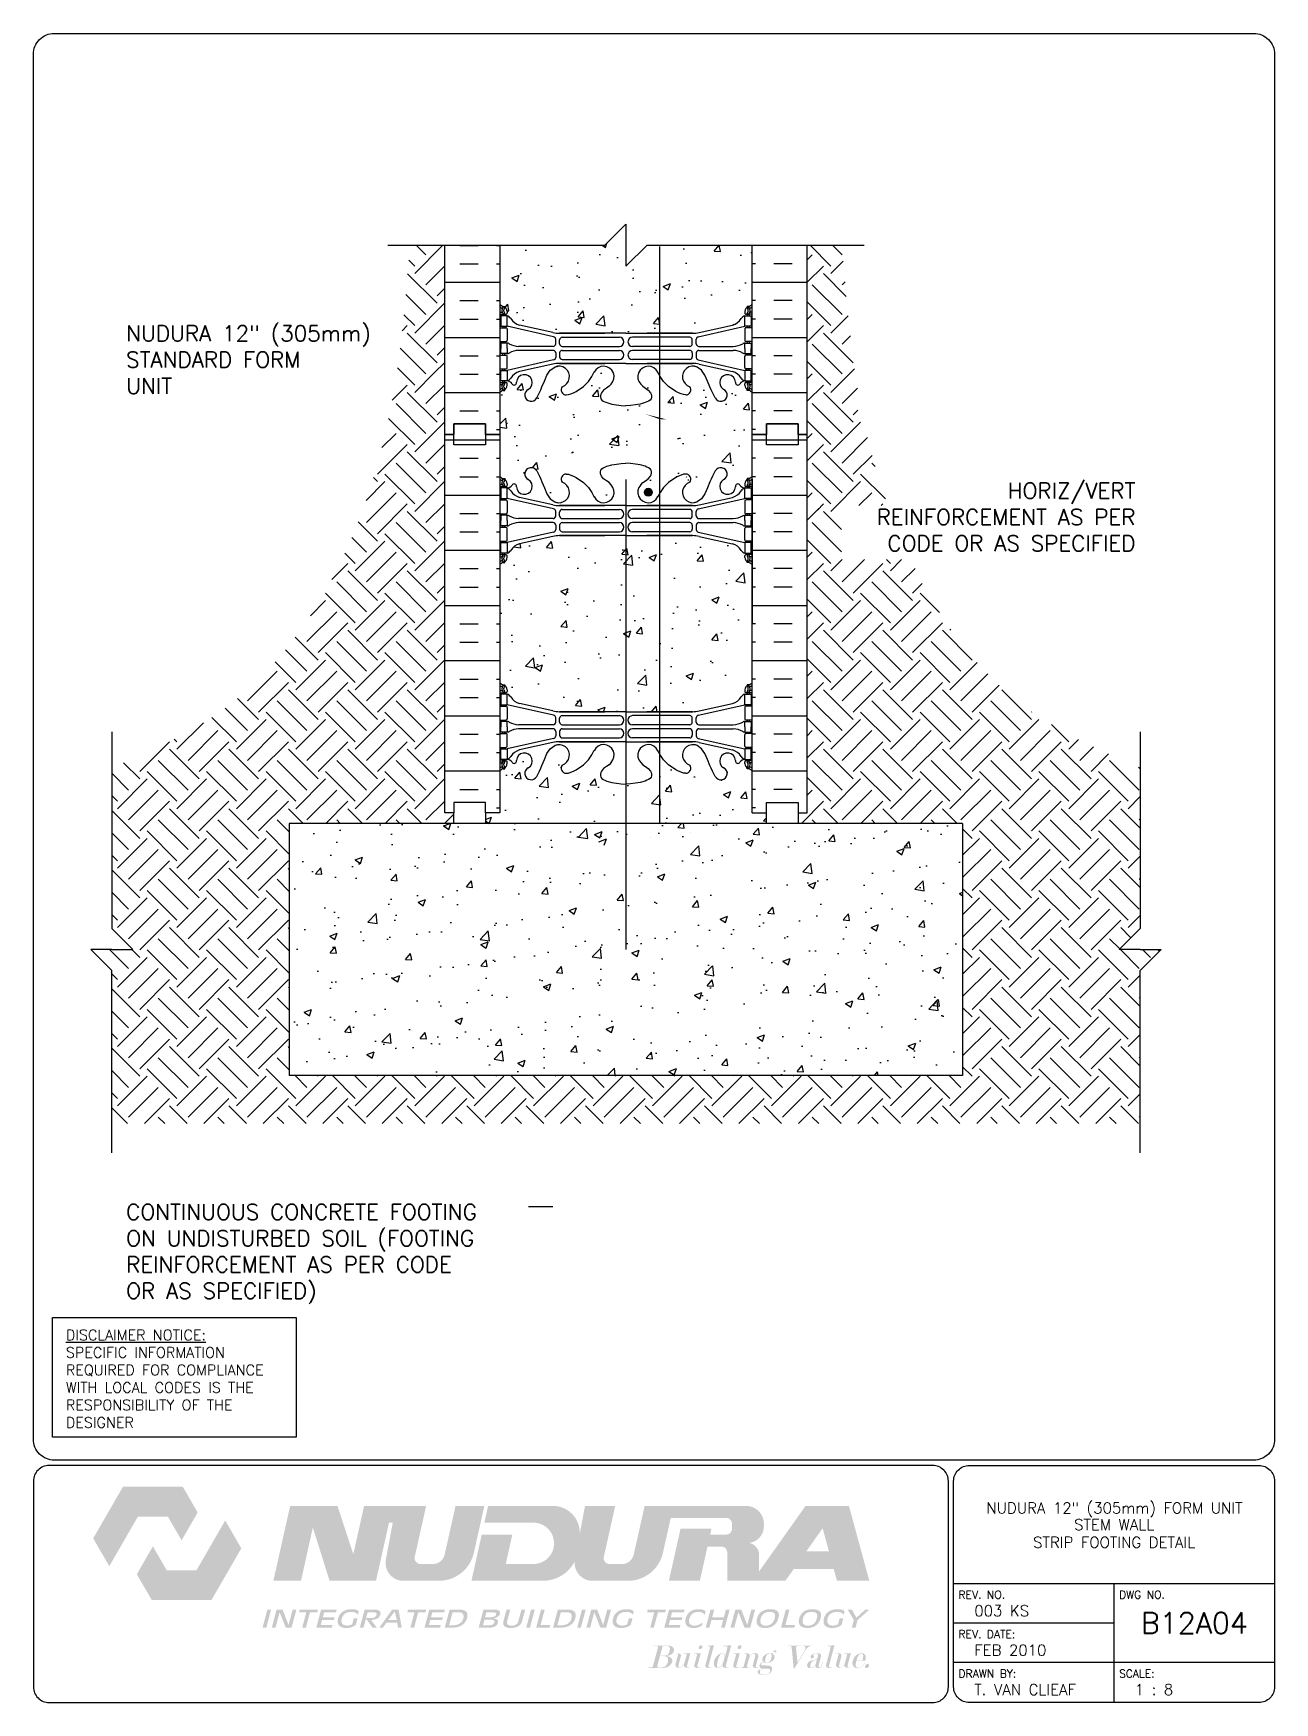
# Paper-space layout 'B12A04' of a CAD drawing. Header units: inches. Extents: x 0.42 to 7.8, y 0.49 to 10.41.
# The model-space entities are those that its viewports show. They can reach past a viewport. Long polylines and large blocks are cut down to what shows.
import ezdxf
from ezdxf.enums import TextEntityAlignment as Align

# ---------------------------------------------------------------- set-up
doc = ezdxf.new("R2010")
doc.units = ezdxf.units.IN
doc.header["$LTSCALE"] = 0.5
doc.header["$MEASUREMENT"] = 0
doc.linetypes.add('DASHED2', pattern=[0.375, 0.25, -0.125])
for name, color, linetype in [('HATCH', 12, 'Continuous'), ('line25', 2, 'Continuous'), ('LINE3', 3, 'Continuous'), ('LINE50', 5, 'Continuous'), ('LINE9', 9, 'Continuous'), ('LOGO', 7, 'Continuous'), ('TBK_LINE65', 3, 'Continuous'), ('TBK_TEXT', 4, 'Continuous'), ('TEXT', 4, 'Continuous'), ('Web_Edge', 9, 'Continuous')]:
    doc.layers.add(name, color=color, linetype=linetype)
doc.styles.add('ROMANS', font='romans')
doc.styles.get("Standard").update_dxf_attribs({"font": 'romans.shx'})

psp = doc.layouts.new('B12A04')

# ---------------------------------------------------------------- texts
at = {"layer": 'TBK_TEXT', "color": 7, "style": 'ROMANS'}
for s, p in [('REV. NO.', (5.9215, 1.107)), ('DWG NO.', (6.876, 1.107)), ('REV. DATE:', (5.9215, 0.8726)), ('DRAWN BY:', (5.9215, 0.6382)), ('SCALE:', (6.876, 0.6382))]:
    psp.add_text(s, height=0.04688, dxfattribs=at).set_placement(p)
at = {"layer": 'TEXT', "insert": (0.6134, 2.7065), "char_height": 0.0625, "width": 1.41371, "attachment_point": 1, "style": 'ROMANS'}
psp.add_mtext('{\\Fromans.shx|c1;\\LDISCLAIMER NOTICE:\\l\\PSPECIFIC INFORMATION REQUIRED FOR COMPLIANCE WITH LOCAL CODES IS THE RESPONSIBILITY OF THE DESIGNER}', dxfattribs=at)

msp = doc.modelspace()

# ---------------------------------------------------------------- texts
at = {"layer": 'TEXT', "char_height": 0.75, "width": 18.6698, "attachment_point": 4}
for s, insert in [('NUDURA 12" (305mm)\\PSTANDARD FORM \\PUNIT', (137.949, 243.039)), ('CONTINUOUS CONCRETE FOOTING ON UNDISTURBED SOIL (FOOTING REINFORCEMENT AS PER CODE OR AS SPECIFIED)', (137.949, 200.497))]:
    msp.add_mtext(s, dxfattribs=dict(at, insert=insert))
at = {"layer": 'TEXT', "insert": (185.963, 235.553), "char_height": 0.75, "width": 15.04048, "attachment_point": 6, "style": 'ROMANS'}
msp.add_mtext('HORIZ/VERT REINFORCEMENT AS PER CODE OR AS SPECIFIED', dxfattribs=at)

# ---------------------------------------------------------------- blocks, each defined once
blk = doc.blocks.new('TITLEBLOCK-Tag')
at = {"style": 'ROMANS'}
for tag, height, p in [('TITLE_LINE_1', 0.065, (0.927, -0.1328)), ('TITLE_LINE_2', 0.065, (0.9294, -0.2258)), ('CENTRE-LINE-3', 0.065, (0.927, -0.3246)), ('TITLE_LINE_4', 0.065, (0.927, -0.4299)), ('TITLE_LINE_5', 0.065, (0.927, -0.526)), ('DWG', 0.125, (1.4043, -0.9102))]:
    blk.add_attdef(tag, text='', height=height, dxfattribs=at).set_placement(p, align=Align.MIDDLE_CENTER)
for tag, p in [('LATEST_REVISION', (0.0954, -0.8366)), ('REVISION_DATE', (0.0954, -1.071)), ('DRAWN_BY', (0.0954, -1.3053)), ('SCALE', (1.0499, -1.3053))]:
    blk.add_attdef(tag, text='', height=0.065, dxfattribs=at).set_placement(p, align=Align.MIDDLE_LEFT)
blk = doc.blocks.new('12-inch Hinge Pin Web')
at = {"layer": 'Web_Edge'}
for p, q in [((349.969, 208.905), (350.059, 208.905)), ((350.059, 208.905), (350.059, 208.863)), ((361.677, 208.905), (361.587, 208.905)), ((361.587, 208.905), (361.587, 208.863)), ((349.823, 208.626), (349.901, 208.626)), ((349.823, 208.526), (350.107, 208.526)), ((349.969, 208.526), (349.969, 208.456)), ((350.059, 208.526), (350.059, 208.456)), ((350.169, 208.656), (350.169, 208.588)), ((361.477, 208.656), (361.477, 208.588)), ((361.823, 208.526), (361.54, 208.526)), ((361.587, 208.526), (361.587, 208.456)), ((361.677, 208.526), (361.677, 208.456)), ((361.823, 208.626), (361.746, 208.626)), ((349.823, 207.886), (350.107, 207.886)), ((349.969, 207.956), (349.969, 207.886)), ((350.059, 207.956), (350.059, 207.886)), ((352.382, 207.459), (350.164, 207.956)), ((350.169, 207.823), (350.169, 207.288)), ((352.339, 207.658), (350.758, 208.011)), ((352.48, 207.125), (352.48, 207.337)), ((352.666, 207.622), (354.823, 207.622)), ((355.823, 207.622), (352.666, 207.622)), ((352.667, 207.126), (352.667, 207.31)), ((352.792, 207.435), (355.511, 207.435)), ((355.823, 207.622), (358.981, 207.622)), ((358.855, 207.435), (356.135, 207.435)), ((358.981, 207.622), (356.823, 207.622)), ((358.98, 207.126), (358.98, 207.31)), ((359.167, 207.125), (359.167, 207.337)), ((359.265, 207.459), (361.482, 207.956)), ((359.308, 207.658), (360.889, 208.011)), ((361.477, 207.823), (361.477, 207.288)), ((361.823, 207.886), (361.54, 207.886)), ((361.587, 207.956), (361.587, 207.886)), ((361.677, 207.956), (361.677, 207.886)), ((349.823, 207.226), (350.107, 207.226)), ((349.823, 206.586), (350.107, 206.586)), ((349.969, 207.226), (349.969, 207.156)), ((349.969, 206.586), (349.969, 206.656)), ((350.059, 207.226), (350.059, 207.156)), ((350.059, 206.586), (350.059, 206.656)), ((350.169, 205.988), (350.169, 206.523)), ((352.355, 207), (350.717, 207)), ((352.355, 206.812), (350.717, 206.812)), ((352.48, 206.687), (352.48, 206.475)), ((352.667, 206.686), (352.667, 206.502)), ((352.792, 207.001), (355.511, 207.001)), ((352.792, 206.811), (355.511, 206.811)), ((358.855, 207.001), (356.135, 207.001)), ((358.855, 206.811), (356.135, 206.811)), ((358.98, 206.686), (358.98, 206.502)), ((359.167, 206.687), (359.167, 206.475)), ((359.292, 207), (360.93, 207)), ((359.292, 206.812), (360.93, 206.812)), ((361.477, 205.988), (361.477, 206.523)), ((361.823, 207.226), (361.54, 207.226)), ((361.823, 206.586), (361.54, 206.586)), ((361.587, 207.226), (361.587, 207.156)), ((361.587, 206.586), (361.587, 206.656)), ((361.677, 207.226), (361.677, 207.156)), ((361.677, 206.586), (361.677, 206.656)), ((349.823, 205.926), (350.107, 205.926)), ((349.969, 205.856), (349.969, 205.926)), ((350.059, 205.856), (350.059, 205.926)), ((352.382, 206.353), (350.164, 205.856)), ((352.339, 206.154), (350.758, 205.801)), ((352.666, 206.19), (354.823, 206.19)), ((355.823, 206.19), (352.666, 206.19)), ((352.792, 206.377), (355.511, 206.377)), ((355.823, 206.19), (358.981, 206.19)), ((358.855, 206.377), (356.135, 206.377)), ((358.981, 206.19), (356.823, 206.19)), ((359.265, 206.353), (361.482, 205.856)), ((359.308, 206.154), (360.889, 205.801)), ((361.823, 205.926), (361.54, 205.926)), ((361.587, 205.856), (361.587, 205.926)), ((361.677, 205.856), (361.677, 205.926)), ((349.823, 205.286), (350.107, 205.286)), ((349.823, 205.186), (349.901, 205.186)), ((349.969, 205.286), (349.969, 205.356)), ((349.969, 204.907), (350.059, 204.907)), ((350.059, 205.286), (350.059, 205.356)), ((350.059, 204.907), (350.059, 204.949)), ((350.169, 205.156), (350.169, 205.223)), ((361.477, 205.156), (361.477, 205.223)), ((361.823, 205.286), (361.54, 205.286)), ((361.587, 205.286), (361.587, 205.356)), ((361.587, 204.907), (361.587, 204.949)), ((361.677, 204.907), (361.587, 204.907)), ((361.677, 205.286), (361.677, 205.356)), ((361.823, 205.186), (361.746, 205.186)), ((349.823, 198.818), (349.901, 198.818)), ((349.823, 198.718), (350.107, 198.718)), ((349.969, 199.097), (350.059, 199.097)), ((349.969, 198.718), (349.969, 198.648)), ((350.059, 199.097), (350.059, 199.055)), ((350.059, 198.718), (350.059, 198.648)), ((350.169, 198.848), (350.169, 198.781)), ((361.477, 198.848), (361.477, 198.781)), ((361.823, 198.718), (361.54, 198.718)), ((361.677, 199.097), (361.587, 199.097)), ((361.587, 199.097), (361.587, 199.055)), ((361.587, 198.718), (361.587, 198.648)), ((361.677, 198.718), (361.677, 198.648)), ((361.823, 198.818), (361.746, 198.818)), ((349.823, 198.078), (350.107, 198.078)), ((349.969, 198.148), (349.969, 198.078)), ((350.059, 198.148), (350.059, 198.078)), ((352.382, 197.652), (350.164, 198.148)), ((350.169, 198.016), (350.169, 197.481)), ((352.339, 197.85), (350.758, 198.203)), ((352.666, 197.814), (354.823, 197.814)), ((355.823, 197.814), (352.666, 197.814)), ((355.823, 197.814), (358.981, 197.814)), ((358.981, 197.814), (356.823, 197.814)), ((359.265, 197.652), (361.482, 198.148)), ((359.308, 197.85), (360.889, 198.203)), ((361.477, 198.016), (361.477, 197.481)), ((361.823, 198.078), (361.54, 198.078)), ((361.587, 198.148), (361.587, 198.078)), ((361.677, 198.148), (361.677, 198.078)), ((349.823, 197.418), (350.107, 197.418)), ((349.969, 197.418), (349.969, 197.348)), ((350.059, 197.418), (350.059, 197.348)), ((352.355, 197.192), (350.717, 197.192)), ((352.355, 197.004), (350.717, 197.004)), ((352.48, 197.317), (352.48, 197.53)), ((352.667, 197.318), (352.667, 197.502)), ((352.792, 197.627), (355.511, 197.627)), ((352.792, 197.193), (355.511, 197.193)), ((352.792, 197.003), (355.511, 197.003)), ((358.855, 197.627), (356.135, 197.627)), ((358.855, 197.193), (356.135, 197.193)), ((358.855, 197.003), (356.135, 197.003)), ((358.98, 197.318), (358.98, 197.502)), ((359.167, 197.317), (359.167, 197.53)), ((359.292, 197.192), (360.93, 197.192)), ((359.292, 197.004), (360.93, 197.004)), ((361.823, 197.418), (361.54, 197.418)), ((361.587, 197.418), (361.587, 197.348)), ((361.677, 197.418), (361.677, 197.348)), ((349.823, 196.778), (350.107, 196.778)), ((349.969, 196.778), (349.969, 196.848)), ((350.059, 196.778), (350.059, 196.848)), ((352.382, 196.545), (350.164, 196.048)), ((350.169, 196.181), (350.169, 196.716)), ((352.339, 196.347), (350.758, 195.994)), ((352.48, 196.879), (352.48, 196.667)), ((352.666, 196.383), (354.823, 196.383)), ((355.823, 196.383), (352.666, 196.383)), ((352.667, 196.878), (352.667, 196.694)), ((352.792, 196.569), (355.511, 196.569)), ((355.823, 196.383), (358.981, 196.383)), ((358.855, 196.569), (356.135, 196.569)), ((358.981, 196.383), (356.823, 196.383)), ((358.98, 196.878), (358.98, 196.694)), ((359.167, 196.879), (359.167, 196.667)), ((359.265, 196.545), (361.482, 196.048)), ((359.308, 196.347), (360.889, 195.994)), ((361.477, 196.181), (361.477, 196.716)), ((361.823, 196.778), (361.54, 196.778)), ((361.587, 196.778), (361.587, 196.848)), ((361.677, 196.778), (361.677, 196.848)), ((349.823, 196.118), (350.107, 196.118)), ((349.823, 195.478), (350.107, 195.478)), ((349.823, 195.378), (349.901, 195.378)), ((349.969, 196.048), (349.969, 196.118)), ((349.969, 195.478), (349.969, 195.548)), ((350.059, 196.048), (350.059, 196.118)), ((350.059, 195.478), (350.059, 195.548)), ((350.169, 195.348), (350.169, 195.416)), ((361.477, 195.348), (361.477, 195.416)), ((361.823, 196.118), (361.54, 196.118)), ((361.823, 195.478), (361.54, 195.478)), ((361.587, 196.048), (361.587, 196.118)), ((361.587, 195.478), (361.587, 195.548)), ((361.677, 196.048), (361.677, 196.118)), ((361.677, 195.478), (361.677, 195.548)), ((361.823, 195.378), (361.746, 195.378)), ((349.969, 195.099), (350.059, 195.099)), ((350.059, 195.099), (350.059, 195.141)), ((361.587, 195.099), (361.587, 195.141)), ((361.677, 195.099), (361.587, 195.099))]:
    blk.add_line(p, q, dxfattribs=at)
for points in [[(349.864, 207.956), (350.164, 207.956), (350.164, 208.456), (349.864, 208.456)], [(361.782, 207.956), (361.482, 207.956), (361.482, 208.456), (361.782, 208.456)], [(349.864, 205.856), (350.164, 205.856), (350.164, 205.356), (349.864, 205.356)], [(361.782, 205.856), (361.482, 205.856), (361.482, 205.356), (361.782, 205.356)], [(349.864, 198.148), (350.164, 198.148), (350.164, 198.648), (349.864, 198.648)], [(361.782, 198.148), (361.482, 198.148), (361.482, 198.648), (361.782, 198.648)], [(349.864, 196.048), (350.164, 196.048), (350.164, 195.548), (349.864, 195.548)], [(361.782, 196.048), (361.482, 196.048), (361.482, 195.548), (361.782, 195.548)]]:
    blk.add_lwpolyline(points, close=True, dxfattribs=at)
for points in [[(350.164, 206.906), (350.164, 207.156), (349.864, 207.156), (349.864, 206.906)], [(350.164, 206.906), (350.164, 206.656), (349.864, 206.656), (349.864, 206.906)], [(361.482, 206.906), (361.482, 207.156), (361.782, 207.156), (361.782, 206.906)], [(361.482, 206.906), (361.482, 206.656), (361.782, 206.656), (361.782, 206.906)], [(350.164, 197.098), (350.164, 197.348), (349.864, 197.348), (349.864, 197.098)], [(350.164, 197.098), (350.164, 196.848), (349.864, 196.848), (349.864, 197.098)], [(361.482, 197.098), (361.482, 197.348), (361.782, 197.348), (361.782, 197.098)], [(361.482, 197.098), (361.482, 196.848), (361.782, 196.848), (361.782, 197.098)]]:
    blk.add_lwpolyline(points, dxfattribs=at)
for centre, radius, start, end in [((350.169, 209.363), 0.5, 226.21089, 250.52878), ((350.169, 209.363), 0.6, 234.78322, 245.07477), ((350.163, 208.71), 0.25, 140.11451, 222.46087), ((350.005, 208.841), 0.045, 321.448, 139.1879), ((349.919, 208.656), 0.25, 0, 70.52878), ((350.989, 208.532), 0.375, 182.92371, 59.86753), ((351.309, 209.126), 0.3, 27.59697, 243.94252), ((352.982, 208.879), 0.242, 90, 218.23271), ((358.665, 208.879), 0.242, 321.76729, 90), ((360.337, 209.126), 0.3, 296.05748, 152.40303), ((360.657, 208.532), 0.375, 120.13247, 357.07629), ((361.727, 208.656), 0.25, 109.47122, 180), ((361.641, 208.841), 0.045, 40.8121, 218.552), ((361.477, 209.363), 0.5, 289.47122, 313.78911), ((361.484, 208.71), 0.25, 317.53913, 39.88549), ((361.477, 209.363), 0.6, 294.92523, 305.21678), ((349.902, 208.646), 0.0196, 269.40316, 15.4901), ((349.907, 208.8), 0.021, 343.464, 63.99573), ((350.012, 208.572), 0.045, 222.46087, 42.46087), ((350.163, 208.71), 0.16, 140.00008, 222.46087), ((350.107, 208.588), 0.0625, 270, 0), ((350.127, 208.805), 0.352, 276.12908, 321.53314), ((350.042, 208.113), 0.364, 34.97751, 70.33874), ((350.965, 208.725), 0.743, 212.79192, 253.81071), ((350.504, 208.537), 0.113, 347.81557, 154.05694), ((352.636, 208.254), 0.5, 246.21387, 71.79367), ((354.761, 208.254), 0.5, 204.81899, 44.18751), ((356.886, 208.254), 0.5, 135.81249, 335.18101), ((359.011, 208.254), 0.5, 108.20633, 293.78613), ((360.682, 208.725), 0.743, 286.18929, 327.20808), ((361.143, 208.537), 0.113, 25.94306, 192.18443), ((361.52, 208.805), 0.352, 218.46686, 263.87092), ((361.605, 208.113), 0.364, 109.66126, 145.02249), ((361.54, 208.588), 0.0625, 180, 270), ((361.635, 208.572), 0.045, 137.53913, 317.53913), ((361.484, 208.71), 0.16, 317.53913, 39.99992), ((361.74, 208.8), 0.021, 116.00427, 196.536), ((361.745, 208.646), 0.0196, 164.5099, 270.59684), ((350.107, 207.823), 0.0625, 0, 90), ((350.107, 207.288), 0.0625, 270, 0), ((352.666, 209.122), 1.5, 257.41348, 270), ((352.355, 207.337), 0.125, 0, 77.37673), ((352.792, 207.31), 0.125, 90, 180), ((355.511, 207.218), 0.217, 270, 90), ((356.135, 207.218), 0.217, 90, 270), ((358.855, 207.31), 0.125, 0, 90), ((358.981, 209.122), 1.5, 270, 282.58652), ((359.292, 207.337), 0.125, 102.62327, 180), ((361.54, 207.823), 0.0625, 90, 180), ((361.54, 207.288), 0.0625, 180, 270), ((350.107, 206.523), 0.0625, 0, 90), ((350.16, 206.937), 0.219, 60.49375, 88.91995), ((350.16, 206.875), 0.219, 271.08005, 299.50625), ((350.806, 208.167), 1.17, 242.63655, 265.65045), ((350.806, 205.645), 1.17, 94.34955, 117.36345), ((352.355, 207.125), 0.125, 270, 0), ((352.355, 206.687), 0.125, 0, 90), ((352.355, 206.475), 0.125, 282.62327, 0), ((352.792, 207.126), 0.125, 180, 270), ((352.792, 206.686), 0.125, 90, 180), ((352.792, 206.502), 0.125, 180, 270), ((355.511, 206.594), 0.217, 270, 90), ((356.135, 206.594), 0.217, 90, 270), ((358.855, 207.126), 0.125, 270, 360), ((358.855, 206.686), 0.125, 0, 90), ((358.855, 206.502), 0.125, 270, 0), ((359.292, 207.125), 0.125, 180, 270), ((359.292, 206.687), 0.125, 90, 180), ((359.292, 206.475), 0.125, 180, 257.37673), ((360.841, 208.167), 1.17, 274.34955, 297.36345), ((360.841, 205.645), 1.17, 62.63655, 85.65045), ((361.487, 206.937), 0.219, 91.08005, 119.50625), ((361.487, 206.875), 0.219, 240.49375, 268.91995), ((361.54, 206.523), 0.0625, 90, 180), ((350.107, 205.988), 0.0625, 270, 0), ((350.965, 205.087), 0.743, 106.18929, 147.20808), ((352.666, 204.69), 1.5, 90, 102.58652), ((358.981, 204.69), 1.5, 77.41348, 90), ((360.682, 205.087), 0.743, 32.79192, 73.81071), ((361.54, 205.988), 0.0625, 180, 270), ((350.169, 204.449), 0.6, 114.92523, 125.21678), ((350.169, 204.449), 0.5, 109.47122, 133.78911), ((349.902, 205.166), 0.0196, 344.5099, 90.59684), ((350.163, 205.101), 0.25, 137.53913, 219.88549), ((349.907, 205.012), 0.021, 296.00427, 16.536), ((350.005, 204.97), 0.045, 220.8121, 38.552), ((350.012, 205.24), 0.045, 317.53913, 137.53913), ((350.163, 205.101), 0.16, 137.53913, 219.99992), ((349.919, 205.156), 0.25, 289.47122, 360), ((350.107, 205.223), 0.0625, 360, 90), ((350.042, 205.699), 0.364, 289.66126, 325.02249), ((361.605, 205.699), 0.364, 214.97751, 250.33874), ((361.54, 205.223), 0.0625, 90, 180), ((361.727, 205.156), 0.25, 180, 250.52878), ((361.635, 205.24), 0.045, 42.46087, 222.46087), ((361.641, 204.97), 0.045, 141.448, 319.1879), ((361.484, 205.101), 0.16, 320.00008, 42.46087), ((361.477, 204.449), 0.5, 46.21089, 70.52878), ((361.484, 205.101), 0.25, 320.11451, 42.46087), ((361.74, 205.012), 0.021, 163.464, 243.99573), ((361.745, 205.166), 0.0196, 89.40316, 195.4901), ((361.477, 204.449), 0.6, 54.78322, 65.07477), ((350.169, 199.555), 0.5, 226.21089, 250.52878), ((350.169, 199.555), 0.6, 234.78322, 245.07477), ((349.902, 198.838), 0.0196, 269.40316, 15.4901), ((350.163, 198.903), 0.25, 140.11451, 222.46087), ((349.907, 198.992), 0.021, 343.464, 63.99573), ((350.005, 199.034), 0.045, 321.448, 139.1879), ((350.012, 198.764), 0.045, 222.46087, 42.46087), ((349.919, 198.848), 0.25, 0, 70.52878), ((350.163, 198.903), 0.16, 140.00008, 222.46087), ((350.107, 198.781), 0.0625, 270, 0), ((350.042, 198.306), 0.364, 34.97751, 70.33874), ((350.965, 198.917), 0.743, 212.79192, 253.81071), ((360.682, 198.917), 0.743, 286.18929, 327.20808), ((361.605, 198.306), 0.364, 109.66126, 145.02249), ((361.727, 198.848), 0.25, 109.47122, 180), ((361.54, 198.781), 0.0625, 180, 270), ((361.635, 198.764), 0.045, 137.53913, 317.53913), ((361.641, 199.034), 0.045, 40.8121, 218.552), ((361.484, 198.903), 0.16, 317.53913, 39.99992), ((361.477, 199.555), 0.5, 289.47122, 313.78911), ((361.484, 198.903), 0.25, 317.53913, 39.88549), ((361.74, 198.992), 0.021, 116.00427, 196.536), ((361.745, 198.838), 0.0196, 164.5099, 270.59684), ((361.477, 199.555), 0.6, 294.92523, 305.21678), ((350.107, 198.016), 0.0625, 0, 90), ((352.666, 199.314), 1.5, 257.41348, 270), ((358.981, 199.314), 1.5, 270, 282.58652), ((361.54, 198.016), 0.0625, 90, 180), ((350.107, 197.481), 0.0625, 270, 0), ((350.16, 197.13), 0.219, 60.49375, 88.91995), ((350.806, 198.359), 1.17, 242.63655, 265.65045), ((350.806, 195.837), 1.17, 94.34955, 117.36345), ((352.355, 197.317), 0.125, 270, 0), ((352.355, 196.879), 0.125, 0, 90), ((352.355, 197.53), 0.125, 0, 77.37673), ((352.792, 197.502), 0.125, 90, 180), ((352.792, 197.318), 0.125, 180, 270), ((352.792, 196.878), 0.125, 90, 180), ((355.511, 197.41), 0.217, 270, 90), ((355.511, 196.786), 0.217, 270, 90), ((356.135, 197.41), 0.217, 90, 270), ((356.135, 196.786), 0.217, 90, 270), ((358.855, 197.502), 0.125, 0, 90), ((358.855, 197.318), 0.125, 270, 360), ((358.855, 196.878), 0.125, 0, 90), ((359.292, 197.53), 0.125, 102.62327, 180), ((359.292, 197.317), 0.125, 180, 270), ((359.292, 196.879), 0.125, 90, 180), ((360.841, 198.359), 1.17, 274.34955, 297.36345), ((360.841, 195.837), 1.17, 62.63655, 85.65045), ((361.487, 197.13), 0.219, 91.08005, 119.50625), ((361.54, 197.481), 0.0625, 180, 270), ((350.107, 196.716), 0.0625, 0, 90), ((350.107, 196.181), 0.0625, 270, 0), ((350.16, 197.067), 0.219, 271.08005, 299.50625), ((352.666, 194.883), 1.5, 90, 102.58652), ((352.355, 196.667), 0.125, 282.62327, 0), ((352.636, 195.75), 0.5, 288.20633, 113.78613), ((352.792, 196.694), 0.125, 180, 270), ((354.761, 195.75), 0.5, 315.81249, 155.18101), ((356.886, 195.75), 0.5, 24.81899, 224.18751), ((359.011, 195.75), 0.5, 66.21387, 251.79367), ((358.855, 196.694), 0.125, 270, 0), ((358.981, 194.883), 1.5, 77.41348, 90), ((359.292, 196.667), 0.125, 180, 257.37673), ((361.487, 197.067), 0.219, 240.49375, 268.91995), ((361.54, 196.716), 0.0625, 90, 180), ((361.54, 196.181), 0.0625, 180, 270), ((349.902, 195.359), 0.0196, 344.5099, 90.59684), ((350.163, 195.294), 0.25, 137.53913, 219.88549), ((350.012, 195.432), 0.045, 317.53913, 137.53913), ((350.163, 195.294), 0.16, 137.53913, 219.99992), ((349.919, 195.348), 0.25, 289.47122, 360), ((350.107, 195.416), 0.0625, 360, 90), ((350.042, 195.891), 0.364, 289.66126, 325.02249), ((350.127, 195.199), 0.352, 38.46686, 83.87092), ((350.965, 195.28), 0.743, 106.18929, 147.20808), ((350.504, 195.467), 0.113, 205.94306, 12.18443), ((350.989, 195.472), 0.375, 300.13247, 177.07629), ((360.657, 195.472), 0.375, 2.92371, 239.86753), ((360.682, 195.28), 0.743, 32.79192, 73.81071), ((361.143, 195.467), 0.113, 167.81557, 334.05694), ((361.52, 195.199), 0.352, 96.12908, 141.53314), ((361.605, 195.891), 0.364, 214.97751, 250.33874), ((361.54, 195.416), 0.0625, 90, 180), ((361.727, 195.348), 0.25, 180, 250.52878), ((361.635, 195.432), 0.045, 42.46087, 222.46087), ((361.484, 195.294), 0.16, 320.00008, 42.46087), ((361.484, 195.294), 0.25, 320.11451, 42.46087), ((361.745, 195.359), 0.0196, 89.40316, 195.4901), ((350.169, 194.641), 0.6, 114.92523, 125.21678), ((350.169, 194.641), 0.5, 109.47122, 133.78911), ((349.907, 195.204), 0.021, 296.00427, 16.536), ((350.005, 195.163), 0.045, 220.8121, 38.552), ((351.309, 194.878), 0.3, 116.05748, 332.40303), ((352.982, 195.125), 0.242, 141.76729, 270), ((358.665, 195.125), 0.242, 270, 38.23271), ((360.337, 194.878), 0.3, 207.59697, 63.94252), ((361.641, 195.163), 0.045, 141.448, 319.1879), ((361.477, 194.641), 0.5, 46.21089, 70.52878), ((361.74, 195.204), 0.021, 163.464, 243.99573), ((361.477, 194.641), 0.6, 54.78322, 65.07477)]:
    blk.add_arc(centre, radius, start, end, dxfattribs=at)
for points, knots in [([(355.119, 208.603), (355.012, 208.766), (354.652, 208.856), (354.575, 209.352), (355.123, 209.588), (355.527, 209.616), (355.823, 209.637)], [0.229407, 0.229407, 0.229407, 0.229407, 0.844432, 1.128849, 1.464331, 2.389004, 2.389004, 2.389004, 2.389004]), ([(356.527, 208.603), (356.635, 208.766), (356.995, 208.856), (357.072, 209.352), (356.524, 209.588), (356.12, 209.616), (355.823, 209.637)], [0.229407, 0.229407, 0.229407, 0.229407, 0.844432, 1.128849, 1.464331, 2.389004, 2.389004, 2.389004, 2.389004]), ([(351.575, 209.265), (351.661, 209.098), (351.914, 208.608), (352.128, 207.859), (352.538, 207.764), (352.595, 207.756)], [0, 0, 0, 0, 0.579211, 1.703896, 1.875321, 1.875321, 1.875321, 1.875321]), ([(352.982, 209.121), (353.103, 209.123), (353.937, 208.766), (354.176, 208.309), (354.317, 208.026)], [0.038125, 0.038125, 0.038125, 0.038125, 0.320663, 1.258119, 1.258119, 1.258119, 1.258119]), ([(358.665, 209.121), (358.544, 209.123), (357.71, 208.766), (357.471, 208.309), (357.33, 208.026)], [0.038125, 0.038125, 0.038125, 0.038125, 0.320663, 1.258119, 1.258119, 1.258119, 1.258119]), ([(360.072, 209.265), (359.986, 209.098), (359.733, 208.608), (359.519, 207.859), (359.109, 207.764), (359.052, 207.756)], [0, 0, 0, 0, 0.579211, 1.703896, 1.875321, 1.875321, 1.875321, 1.875321]), ([(351.575, 194.739), (351.661, 194.906), (351.914, 195.396), (352.128, 196.145), (352.538, 196.24), (352.595, 196.248)], [0, 0, 0, 0, 0.579211, 1.703896, 1.875321, 1.875321, 1.875321, 1.875321]), ([(360.072, 194.739), (359.986, 194.906), (359.733, 195.396), (359.519, 196.145), (359.109, 196.24), (359.052, 196.248)], [0, 0, 0, 0, 0.579211, 1.703896, 1.875321, 1.875321, 1.875321, 1.875321]), ([(352.982, 194.883), (353.103, 194.881), (353.937, 195.239), (354.176, 195.695), (354.317, 195.979)], [0.038125, 0.038125, 0.038125, 0.038125, 0.320663, 1.258119, 1.258119, 1.258119, 1.258119]), ([(355.119, 195.401), (355.012, 195.238), (354.652, 195.148), (354.575, 194.652), (355.123, 194.416), (355.527, 194.388), (355.823, 194.367)], [0.229407, 0.229407, 0.229407, 0.229407, 0.844432, 1.128849, 1.464331, 2.389004, 2.389004, 2.389004, 2.389004]), ([(356.527, 195.401), (356.635, 195.238), (356.995, 195.148), (357.072, 194.652), (356.524, 194.416), (356.12, 194.388), (355.823, 194.367)], [0.229407, 0.229407, 0.229407, 0.229407, 0.844432, 1.128849, 1.464331, 2.389004, 2.389004, 2.389004, 2.389004]), ([(358.665, 194.883), (358.544, 194.881), (357.71, 195.239), (357.471, 195.695), (357.33, 195.979)], [0.038125, 0.038125, 0.038125, 0.038125, 0.320663, 1.258119, 1.258119, 1.258119, 1.258119])]:
    blk.add_open_spline(points, degree=3, knots=knots, dxfattribs=at)
for points in [[(352.667, 207.131), (352.667, 207.305)], [(358.98, 207.131), (358.98, 207.305)], [(352.667, 206.681), (352.667, 206.507)], [(358.98, 206.681), (358.98, 206.507)], [(352.667, 197.323), (352.667, 197.497)], [(358.98, 197.323), (358.98, 197.497)], [(352.667, 196.873), (352.667, 196.699)], [(358.98, 196.873), (358.98, 196.699)]]:
    blk.add_open_spline(points, degree=1, dxfattribs=at)

# ---------------------------------------------------------------- hatches: boundary and pattern name
at = {"layer": 'HATCH'}
h = msp.add_hatch(dxfattribs=at)
h.set_pattern_fill('AR-CONC', color=256, scale=0.5)
h.set_pattern_definition([(50, (0, 0), (3.5863, -0.31376), [0.375, -4.125]), (355, (0, 0), (-0.693757, 3.76096), [0.3, -3.3]), (100.4514, (0.299, -0.026), (2.892544, 3.4472), [0.3187, -3.50571]), (46.1842, (0, 1), (5.336207, -0.827596), [0.5625, -6.1875]), (96.6356, (0.4447, 0.931), (4.67331, 4.87059), [0.47805, -5.25857]), (351.1842, (0, 1), (4.67331, 4.87059), [0.45, -4.95]), (21, (0.5, 0.75), (2.984535, -2.013094), [0.375, -4.125]), (326, (0.5, 0.75), (1.216577, 3.62575), [0.3, -3.3]), (71.4514, (0.7487, 0.5822), (4.20111, 1.612656), [0.3187, -3.50571]), (37.5, (0, 0), (0.0607993, 1.664469), [0, -3.26, 0, -3.35, 0, -3.3125]), (7.5, (0, 0), (1.315348, 1.972059), [0, -1.91, 0, -3.185, 0, -1.2625]), (327.5, (-1.115, 0), (2.669112, -0.1127744), [0, -1.25, 0, -3.9, 0, -5.175]), (317.5, (-1.615, 0), (2.91593, 0.500525), [0, -1.625, 0, -2.59, 0, -3.675])])
edge = h.paths.add_edge_path()
edge.add_spline(control_points=[(163.317, 242.296), (163.29, 242.345), (163.266, 242.393), (163.243, 242.438)], knot_values=[1.087015, 1.087015, 1.087015, 1.087015, 1.237398, 1.237398, 1.237398, 1.237398], degree=3, periodic=0)
edge.add_spline(control_points=[(163.243, 242.438), (163.24, 242.445), (163.237, 242.451), (163.233, 242.457)], knot_values=[1.237398, 1.237398, 1.237398, 1.237398, 1.258119, 1.258119, 1.258119, 1.258119], degree=3, periodic=0)
edge.add_arc((162.789, 242.229), 0.5, 28.07953, 224.18751)
edge.add_spline(control_points=[(162.431, 241.88), (162.538, 241.717), (162.898, 241.626), (162.975, 241.131), (162.427, 240.895), (162.023, 240.867), (161.727, 240.846)], knot_values=[0.229407, 0.229407, 0.229407, 0.229407, 0.844432, 1.128849, 1.464331, 2.389004, 2.389004, 2.389004, 2.389004], degree=3, periodic=0)
edge.add_spline(control_points=[(161.727, 240.846), (161.43, 240.867), (161.026, 240.895), (160.478, 241.131), (160.555, 241.626), (160.915, 241.717), (161.023, 241.88)], knot_values=[0.229407, 0.229407, 0.229407, 0.229407, 1.15408, 1.489562, 1.773979, 2.389004, 2.389004, 2.389004, 2.389004], degree=3, periodic=0)
edge.add_arc((160.664, 242.229), 0.5, 315.81249, 515.18101)
edge.add_spline(control_points=[(160.21, 242.438), (160.071, 242.158), (159.826, 241.711), (159.006, 241.36), (158.885, 241.362)], knot_values=[0.038125, 0.038125, 0.038125, 0.038125, 0.95486, 1.237398, 1.237398, 1.237398, 1.237398], degree=3, periodic=0)
edge.add_arc((158.885, 241.604), 0.242, 141.76729, 270, ccw=False)
edge.add_arc((158.539, 242.229), 0.5, 288.20633, 454.70742)
edge.add_spline(control_points=[(158.498, 242.727), (158.441, 242.718), (158.387, 242.706), (158.337, 242.686)], knot_values=[1.703896, 1.703896, 1.703896, 1.703896, 1.875321, 1.875321, 1.875321, 1.875321], degree=3, periodic=0)
edge.add_spline(control_points=[(158.337, 242.686), (158.012, 242.556), (157.817, 241.875), (157.564, 241.385), (157.478, 241.218)], knot_values=[0, 0, 0, 0, 1.124685, 1.703896, 1.703896, 1.703896, 1.703896], degree=3, periodic=0)
edge.add_arc((157.213, 241.357), 0.3, 116.05748, 333.18917, ccw=False)
edge.add_arc((156.893, 241.951), 0.375, 300.13247, 537.07629)
edge.add_arc((156.407, 241.946), 0.113, -154.05694, 12.18443, ccw=False)
edge.add_arc((156.03, 241.677), 0.352, 38.46686, 83.87092)
edge.add_line((156.068, 242.027), (155.963, 242.027))
edge.add_line((155.963, 242.027), (155.963, 241.957))
edge.add_line((155.963, 241.957), (156.01, 241.957))
edge.add_arc((156.01, 241.895), 0.0625, 0, 90, ccw=False)
edge.add_line((156.073, 241.895), (156.073, 241.827))
edge.add_arc((155.823, 241.827), 0.25, 304.0558, 360, ccw=False)
edge.add_line((155.963, 241.62), (155.963, 241.578))
edge.add_line((155.963, 241.578), (155.873, 241.578))
edge.add_arc((156.073, 241.12), 0.5, 113.57818, 133.78911)
edge.add_line((155.727, 241.481), (155.727, 239.481))
edge.add_line((155.727, 239.481), (155.727, 237.481))
edge.add_arc((156.073, 237.842), 0.5, 226.21089, 246.42182)
edge.add_line((155.873, 237.384), (155.963, 237.384))
edge.add_line((155.963, 237.384), (155.963, 237.342))
edge.add_arc((155.823, 237.135), 0.25, 0, 55.9442, ccw=False)
edge.add_line((156.073, 237.135), (156.073, 237.067))
edge.add_arc((156.01, 237.067), 0.0625, -90, 0, ccw=False)
edge.add_line((156.01, 237.005), (155.963, 237.005))
edge.add_line((155.963, 237.005), (155.963, 236.935))
edge.add_line((155.963, 236.935), (156.068, 236.935))
edge.add_arc((156.03, 237.284), 0.352, 276.12908, 321.53314)
edge.add_arc((156.407, 237.016), 0.113, -12.18443, 154.05694, ccw=False)
edge.add_arc((156.893, 237.011), 0.375, 182.92371, 419.86753)
edge.add_arc((157.213, 237.605), 0.3, 27.59697, 243.94252, ccw=False)
edge.add_spline(control_points=[(157.478, 237.744), (157.564, 237.577), (157.817, 237.087), (158.012, 236.406), (158.337, 236.276)], knot_values=[0, 0, 0, 0, 0.579211, 1.703896, 1.703896, 1.703896, 1.703896], degree=3, periodic=0)
edge.add_spline(control_points=[(158.337, 236.276), (158.387, 236.256), (158.441, 236.243), (158.498, 236.235)], knot_values=[1.703896, 1.703896, 1.703896, 1.703896, 1.875321, 1.875321, 1.875321, 1.875321], degree=3, periodic=0)
edge.add_arc((158.539, 236.733), 0.5, 265.29258, 431.79367)
edge.add_arc((158.885, 237.358), 0.242, 90, 218.23271, ccw=False)
edge.add_spline(control_points=[(158.885, 237.6), (159.006, 237.602), (159.826, 237.25), (160.071, 236.803), (160.21, 236.523)], knot_values=[0.038125, 0.038125, 0.038125, 0.038125, 0.320663, 1.237398, 1.237398, 1.237398, 1.237398], degree=3, periodic=0)
edge.add_spline(control_points=[(160.21, 236.523), (160.213, 236.517), (160.216, 236.511), (160.22, 236.504)], knot_values=[1.237398, 1.237398, 1.237398, 1.237398, 1.258119, 1.258119, 1.258119, 1.258119], degree=3, periodic=0)
edge.add_arc((160.664, 236.733), 0.5, 208.07953, 404.18751)
edge.add_spline(control_points=[(161.023, 237.082), (160.915, 237.245), (160.555, 237.335), (160.478, 237.831), (161.026, 238.067), (161.43, 238.095), (161.727, 238.116)], knot_values=[0.229407, 0.229407, 0.229407, 0.229407, 0.844432, 1.128849, 1.464331, 2.389004, 2.389004, 2.389004, 2.389004], degree=3, periodic=0)
edge.add_spline(control_points=[(161.727, 238.116), (162.023, 238.095), (162.427, 238.067), (162.975, 237.831), (162.898, 237.335), (162.538, 237.245), (162.431, 237.082)], knot_values=[0.229407, 0.229407, 0.229407, 0.229407, 1.15408, 1.489562, 1.773979, 2.389004, 2.389004, 2.389004, 2.389004], degree=3, periodic=0)
edge.add_arc((162.789, 236.733), 0.5, 135.81249, 335.18101)
edge.add_spline(control_points=[(163.243, 236.523), (163.266, 236.569), (163.29, 236.617), (163.317, 236.665)], knot_values=[1.087015, 1.087015, 1.087015, 1.087015, 1.237398, 1.237398, 1.237398, 1.237398], degree=3, periodic=0)
edge.add_line((163.317, 236.665), (163.317, 236.733))
edge.add_line((163.317, 236.733), (162.977, 236.733))
edge.add_arc((162.789, 236.733), 0.188, -180, 0, ccw=False)
edge.add_arc((162.789, 236.733), 0.188, 0, 180, ccw=False)
edge.add_line((162.977, 236.733), (163.317, 236.733))
edge.add_line((163.317, 236.733), (163.317, 242.296))
edge = h.paths.add_edge_path()
edge.add_line((167.727, 239.18), (164.379, 240.017))
edge.add_line((164.379, 240.017), (163.317, 240.21))
edge.add_line((163.317, 240.21), (163.317, 236.733))
edge.add_line((163.317, 236.733), (163.355, 236.733))
edge.add_spline(control_points=[(163.355, 236.733), (163.491, 236.964), (163.777, 237.315), (164.447, 237.602), (164.568, 237.6)], knot_values=[0.038125, 0.038125, 0.038125, 0.038125, 0.735627, 1.018165, 1.018165, 1.018165, 1.018165], degree=3, periodic=0)
edge.add_arc((164.568, 237.358), 0.242, -38.23271, 103.61361, ccw=False)
edge.add_arc((164.914, 236.733), 0.5, 108.20633, 180)
edge.add_line((164.414, 236.733), (165.521, 236.733))
edge.add_spline(control_points=[(165.521, 236.733), (165.595, 236.89), (165.731, 237.271), (165.889, 237.577), (165.975, 237.744)], knot_values=[0, 0, 0, 0, 0.485727, 1.064938, 1.064938, 1.064938, 1.064938], degree=3, periodic=0)
edge.add_arc((166.241, 237.605), 0.3, -63.94252, 153.43459, ccw=False)
edge.add_arc((166.56, 237.011), 0.375, 120.13247, 227.85187)
edge.add_line((166.309, 236.733), (166.812, 236.733))
edge.add_arc((166.56, 237.011), 0.375, 312.14813, 357.07629)
edge.add_arc((167.046, 237.016), 0.113, 25.94306, 192.18443, ccw=False)
edge.add_arc((167.423, 237.284), 0.352, 218.46686, 263.87092)
edge.add_line((167.386, 236.935), (167.491, 236.935))
edge.add_line((167.491, 236.935), (167.491, 237.005))
edge.add_line((167.491, 237.005), (167.443, 237.005))
edge.add_arc((167.443, 237.067), 0.0625, 180, 270, ccw=False)
edge.add_line((167.381, 237.067), (167.381, 237.135))
edge.add_arc((167.631, 237.135), 0.25, 124.0558, 180, ccw=False)
edge.add_line((167.491, 237.342), (167.491, 237.384))
edge.add_line((167.491, 237.384), (167.581, 237.384))
edge.add_arc((167.381, 237.842), 0.5, 293.57818, 313.78911)
edge.add_line((167.727, 237.481), (167.727, 239.18))
edge = h.paths.add_edge_path()
edge.add_arc((167.381, 241.12), 0.5, 46.21089, 66.42182)
edge.add_line((167.581, 241.578), (167.491, 241.578))
edge.add_line((167.491, 241.578), (167.491, 241.62))
edge.add_arc((167.631, 241.827), 0.25, 180, 235.9442, ccw=False)
edge.add_line((167.381, 241.827), (167.381, 241.895))
edge.add_arc((167.443, 241.895), 0.0625, 90, 180, ccw=False)
edge.add_line((167.443, 241.957), (167.491, 241.957))
edge.add_line((167.491, 241.957), (167.491, 242.027))
edge.add_line((167.491, 242.027), (167.386, 242.027))
edge.add_arc((167.423, 241.677), 0.352, 96.12908, 141.53314)
edge.add_arc((167.046, 241.946), 0.113, 167.81557, 334.05694, ccw=False)
edge.add_arc((166.56, 241.951), 0.375, 2.92371, 239.86753)
edge.add_arc((166.241, 241.357), 0.3, -152.40303, 63.94252, ccw=False)
edge.add_spline(control_points=[(165.975, 241.218), (165.889, 241.385), (165.636, 241.875), (165.441, 242.556), (165.116, 242.686)], knot_values=[0, 0, 0, 0, 0.579211, 1.703896, 1.703896, 1.703896, 1.703896], degree=3, periodic=0)
edge.add_spline(control_points=[(165.116, 242.686), (165.066, 242.706), (165.012, 242.718), (164.955, 242.727)], knot_values=[1.703896, 1.703896, 1.703896, 1.703896, 1.875321, 1.875321, 1.875321, 1.875321], degree=3, periodic=0)
edge.add_arc((164.914, 242.229), 0.5, 85.29258, 251.79367)
edge.add_arc((164.568, 241.604), 0.242, -90, 38.23271, ccw=False)
edge.add_spline(control_points=[(164.568, 241.362), (164.447, 241.36), (163.73, 241.667), (163.453, 242.048), (163.317, 242.296)], knot_values=[0.038125, 0.038125, 0.038125, 0.038125, 0.320663, 1.087015, 1.087015, 1.087015, 1.087015], degree=3, periodic=0)
edge.add_line((163.317, 242.296), (163.317, 240.21))
edge.add_line((163.317, 240.21), (164.379, 240.017))
edge.add_line((164.379, 240.017), (167.727, 239.18))
edge.add_line((167.727, 239.18), (167.727, 239.481))
edge.add_line((167.727, 239.481), (167.727, 241.481))
h.paths.add_polyline_path([(167.727, 248.481), (162.727, 248.481), (161.727, 247.481), (161.727, 249.481), (160.727, 248.481), (155.727, 248.481), (155.727, 245.673, 0.088416), (155.873, 245.576), (155.963, 245.576), (155.963, 245.534, -0.249069), (156.073, 245.327), (156.073, 245.26, -0.414214), (156.01, 245.197), (155.963, 245.197), (155.963, 245.127), (156.068, 245.127, -0.168672), (156.254, 244.977, 0.17445), (156.661, 244.682), (158.242, 244.329, 0.054974), (158.569, 244.293), (161.727, 244.293), (164.884, 244.293, 0.054974), (165.211, 244.329), (166.792, 244.682, 0.17445), (167.2, 244.977, -0.168672), (167.386, 245.127), (167.491, 245.127), (167.491, 245.197), (167.443, 245.197, -0.414214), (167.381, 245.26), (167.381, 245.327, -0.249069), (167.491, 245.534), (167.491, 245.576), (167.581, 245.576, 0.088416), (167.727, 245.673)])
h.paths.add_polyline_path([(161.727, 234.669), (158.569, 234.669, 0.054974), (158.242, 234.633), (156.661, 234.28, 0.17445), (156.254, 233.984, -0.168672), (156.068, 233.835), (155.963, 233.835), (155.963, 233.765), (156.01, 233.765, -0.414214), (156.073, 233.702), (156.073, 233.635, -0.249069), (155.963, 233.428), (155.963, 233.386), (155.873, 233.386, 0.088416), (155.727, 233.289), (155.727, 227.673, 0.088416), (155.873, 227.576), (155.963, 227.576), (155.963, 227.534, -0.249069), (156.073, 227.327), (156.073, 227.26, -0.414214), (156.01, 227.197), (155.963, 227.197), (155.963, 227.127), (156.068, 227.127, -0.168672), (156.254, 226.977, 0.17445), (156.661, 226.682), (158.242, 226.329, 0.054974), (158.569, 226.293), (160.727, 226.293), (161.727, 226.293)])
h.paths.add_polyline_path([(163.317, 234.669), (162.727, 234.669), (161.727, 234.669), (161.727, 226.293), (161.727, 226.293), (163.317, 226.293)])
h.paths.add_polyline_path([(167.727, 233.289, 0.088416), (167.581, 233.386), (167.491, 233.386), (167.491, 233.428, -0.249069), (167.381, 233.635), (167.381, 233.702, -0.414214), (167.443, 233.765), (167.491, 233.765), (167.491, 233.835), (167.386, 233.835, -0.168672), (167.2, 233.984, 0.17445), (166.792, 234.28), (165.211, 234.633, 0.054974), (164.884, 234.669), (163.317, 234.669), (163.317, 226.293), (164.884, 226.293, 0.054974), (165.211, 226.329), (166.792, 226.682, 0.17445), (167.2, 226.977, -0.168672), (167.386, 227.127), (167.491, 227.127), (167.491, 227.197), (167.443, 227.197, -0.414214), (167.381, 227.26), (167.381, 227.327, -0.249069), (167.491, 227.534), (167.491, 227.576), (167.581, 227.576, 0.088416), (167.727, 227.673)])
edge = h.paths.add_edge_path()
edge.add_spline(control_points=[(161.727, 222.846), (161.43, 222.867), (161.026, 222.895), (160.478, 223.131), (160.555, 223.626), (160.915, 223.717), (161.023, 223.88)], knot_values=[0.229407, 0.229407, 0.229407, 0.229407, 1.154076, 1.489558, 1.773975, 2.389, 2.389, 2.389, 2.389], degree=3, periodic=0)
edge.add_arc((160.664, 224.229), 0.5, 315.81249, 515.18101)
edge.add_spline(control_points=[(160.21, 224.438), (160.071, 224.158), (159.826, 223.711), (159.006, 223.36), (158.885, 223.362)], knot_values=[0.038125, 0.038125, 0.038125, 0.038125, 0.95486, 1.237398, 1.237398, 1.237398, 1.237398], degree=3, periodic=0)
edge.add_arc((158.885, 223.604), 0.242, 141.76729, 270, ccw=False)
edge.add_arc((158.539, 224.229), 0.5, 288.20633, 454.70742)
edge.add_spline(control_points=[(158.498, 224.727), (158.441, 224.718), (158.387, 224.706), (158.337, 224.686)], knot_values=[1.703896, 1.703896, 1.703896, 1.703896, 1.875321, 1.875321, 1.875321, 1.875321], degree=3, periodic=0)
edge.add_spline(control_points=[(158.337, 224.686), (158.012, 224.556), (157.817, 223.875), (157.564, 223.385), (157.478, 223.218)], knot_values=[0, 0, 0, 0, 1.124685, 1.703896, 1.703896, 1.703896, 1.703896], degree=3, periodic=0)
edge.add_arc((157.213, 223.357), 0.3, 116.05748, 333.18917, ccw=False)
edge.add_arc((156.893, 223.951), 0.375, 300.13247, 537.07629)
edge.add_arc((156.407, 223.946), 0.113, -154.05694, 12.18443, ccw=False)
edge.add_arc((156.03, 223.677), 0.352, 38.46686, 83.87092)
edge.add_line((156.068, 224.027), (155.963, 224.027))
edge.add_line((155.963, 224.027), (155.963, 223.957))
edge.add_line((155.963, 223.957), (156.01, 223.957))
edge.add_arc((156.01, 223.895), 0.0625, 0, 90, ccw=False)
edge.add_line((156.073, 223.895), (156.073, 223.827))
edge.add_arc((155.823, 223.827), 0.25, 304.0558, 360, ccw=False)
edge.add_line((155.963, 223.62), (155.963, 223.578))
edge.add_line((155.963, 223.578), (155.873, 223.578))
edge.add_arc((156.073, 223.12), 0.5, 113.57818, 133.78911)
edge.add_line((155.727, 223.481), (155.727, 221.481))
edge.add_line((155.727, 221.481), (155.039, 221.481))
edge.add_line((155.039, 221.481), (155.039, 220.981))
edge.add_line((155.039, 220.981), (161.727, 220.981))
edge.add_line((161.727, 220.981), (161.727, 222.846))
edge = h.paths.add_edge_path()
edge.add_spline(control_points=[(163.317, 224.296), (163.29, 224.345), (163.266, 224.393), (163.243, 224.438)], knot_values=[1.087015, 1.087015, 1.087015, 1.087015, 1.237398, 1.237398, 1.237398, 1.237398], degree=3, periodic=0)
edge.add_spline(control_points=[(163.243, 224.438), (163.24, 224.445), (163.237, 224.451), (163.233, 224.457)], knot_values=[1.237398, 1.237398, 1.237398, 1.237398, 1.258119, 1.258119, 1.258119, 1.258119], degree=3, periodic=0)
edge.add_arc((162.789, 224.229), 0.5, 28.07953, 224.18751)
edge.add_spline(control_points=[(162.431, 223.88), (162.538, 223.717), (162.898, 223.626), (162.975, 223.131), (162.427, 222.895), (162.023, 222.867), (161.727, 222.846)], knot_values=[0.229407, 0.229407, 0.229407, 0.229407, 0.844432, 1.128849, 1.464331, 2.389004, 2.389004, 2.389004, 2.389004], degree=3, periodic=0)
edge.add_line((161.727, 222.846), (161.727, 220.981))
edge.add_line((161.727, 220.981), (163.317, 220.981))
edge.add_line((163.317, 220.981), (163.317, 224.296))
edge = h.paths.add_edge_path()
edge.add_spline(control_points=[(165.975, 223.218), (165.889, 223.385), (165.636, 223.875), (165.441, 224.556), (165.116, 224.686)], knot_values=[0, 0, 0, 0, 0.579211, 1.703896, 1.703896, 1.703896, 1.703896], degree=3, periodic=0)
edge.add_spline(control_points=[(165.116, 224.686), (165.066, 224.706), (165.012, 224.718), (164.955, 224.727)], knot_values=[1.703896, 1.703896, 1.703896, 1.703896, 1.875321, 1.875321, 1.875321, 1.875321], degree=3, periodic=0)
edge.add_arc((164.914, 224.229), 0.5, 85.29258, 251.79367)
edge.add_arc((164.568, 223.604), 0.242, -90, 38.23271, ccw=False)
edge.add_spline(control_points=[(164.568, 223.362), (164.447, 223.36), (163.73, 223.667), (163.453, 224.048), (163.317, 224.296)], knot_values=[0.038125, 0.038125, 0.038125, 0.038125, 0.320663, 1.087015, 1.087015, 1.087015, 1.087015], degree=3, periodic=0)
edge.add_line((163.317, 224.296), (163.317, 220.981))
edge.add_line((163.317, 220.981), (168.414, 220.981))
edge.add_line((168.414, 220.981), (168.414, 221.481))
edge.add_line((168.414, 221.481), (167.727, 221.481))
edge.add_line((167.727, 221.481), (167.727, 223.481))
edge.add_arc((167.381, 223.12), 0.5, 46.21089, 66.42182)
edge.add_line((167.581, 223.578), (167.491, 223.578))
edge.add_line((167.491, 223.578), (167.491, 223.62))
edge.add_arc((167.631, 223.827), 0.25, 180, 235.9442, ccw=False)
edge.add_line((167.381, 223.827), (167.381, 223.895))
edge.add_arc((167.443, 223.895), 0.0625, 90, 180, ccw=False)
edge.add_line((167.443, 223.957), (167.491, 223.957))
edge.add_line((167.491, 223.957), (167.491, 224.027))
edge.add_line((167.491, 224.027), (167.386, 224.027))
edge.add_arc((167.423, 223.677), 0.352, 96.12908, 141.53314)
edge.add_arc((167.046, 223.946), 0.113, 167.81557, 334.05694, ccw=False)
edge.add_arc((166.56, 223.951), 0.375, 2.92371, 239.86753)
edge.add_arc((166.241, 223.357), 0.3, -152.40303, 63.94252, ccw=False)
h = msp.add_hatch(dxfattribs=at)
h.set_pattern_fill('EARTH', color=256, scale=8, angle=45, style=0)
edge = h.paths.add_edge_path()
edge.add_line((153.102, 248.481), (151.447, 248.481))
edge.add_spline(control_points=[(151.447, 248.481), (151.286, 246.464), (151.125, 244.447), (150.823, 242.425)], knot_values=[0, 0, 0, 0, 6.116599, 6.116599, 6.116599, 6.116599], degree=3, periodic=0)
edge.add_line((150.823, 242.425), (152.297, 242.425))
edge.add_line((152.297, 242.425), (153.102, 242.425))
edge.add_line((153.102, 242.425), (153.102, 248.481))
h = msp.add_hatch(dxfattribs=at)
h.set_pattern_fill('INSUL', color=256, scale=7, style=0)
h.set_pattern_definition([(0, (-2770.435, -157.5287), (0, 2.625), []), (0, (-2770.435, -156.6537), (0, 2.625), [0.875, -0.875]), (0, (-2770.435, -155.7787), (0, 2.625), [0.875, -0.875])])
h.paths.add_polyline_path([(155.727, 248.481), (153.102, 248.481), (153.102, 239.481), (153.539, 239.481), (153.539, 239.981), (155.039, 239.981), (155.039, 239.481), (155.727, 239.481)])
h = msp.add_hatch(dxfattribs=at)
h.set_pattern_fill('INSUL', color=256, scale=7, style=0)
h.set_pattern_definition([(180, (3093.888, -157.5287), (0, 2.625), []), (180, (3093.888, -156.6537), (0, 2.625), [0.875, -0.875]), (180, (3093.888, -155.7787), (0, 2.625), [0.875, -0.875])])
h.paths.add_polyline_path([(170.352, 248.481), (167.727, 248.481), (167.727, 239.481), (168.414, 239.481), (168.414, 239.981), (169.914, 239.981), (169.914, 239.481), (170.352, 239.481)])
h = msp.add_hatch(dxfattribs=at)
h.set_pattern_fill('EARTH', color=256, scale=8, angle=45, style=0)
h.paths.add_polyline_path([(172.622, 240.876), (172.87, 240.988), (172.866, 241.012), (172.86, 241.043), (172.854, 241.073), (172.849, 241.104), (172.843, 241.135), (172.837, 241.166), (172.832, 241.197), (172.826, 241.228), (172.821, 241.258), (172.815, 241.289), (172.81, 241.32), (172.804, 241.351), (172.799, 241.382), (172.793, 241.412), (172.788, 241.443), (172.783, 241.474), (172.777, 241.505), (172.772, 241.536), (172.767, 241.566), (172.762, 241.597), (172.756, 241.628), (172.751, 241.659), (172.746, 241.69), (172.741, 241.721), (172.736, 241.751), (172.731, 241.782), (172.726, 241.813), (172.721, 241.844), (172.716, 241.875), (172.711, 241.905), (172.706, 241.936), (172.701, 241.967), (172.696, 241.998), (172.691, 242.028), (172.686, 242.059), (172.681, 242.09), (172.676, 242.121), (172.672, 242.152), (172.667, 242.182), (172.662, 242.213), (172.657, 242.244), (172.653, 242.275), (172.648, 242.306), (172.643, 242.336), (172.639, 242.367), (172.634, 242.398), (172.629, 242.429), (172.625, 242.459), (172.62, 242.49), (172.616, 242.521), (172.611, 242.552), (172.607, 242.583), (172.602, 242.613), (172.598, 242.644), (172.593, 242.675), (172.589, 242.706), (172.584, 242.736), (172.58, 242.767), (172.576, 242.798), (172.571, 242.829), (172.567, 242.86), (172.563, 242.89), (172.558, 242.921), (172.554, 242.952), (172.55, 242.983), (172.546, 243.013), (172.542, 243.044), (172.537, 243.075), (172.533, 243.106), (172.529, 243.136), (172.525, 243.167), (172.521, 243.198), (172.517, 243.229), (172.513, 243.259), (172.509, 243.29), (172.505, 243.321), (172.501, 243.352), (172.497, 243.382), (172.493, 243.413), (172.489, 243.444), (172.485, 243.475), (172.481, 243.505), (172.477, 243.536), (172.473, 243.567), (172.469, 243.598), (172.466, 243.628), (172.462, 243.659), (172.458, 243.69), (172.454, 243.721), (172.45, 243.751), (172.447, 243.782), (172.443, 243.813), (172.439, 243.844), (172.435, 243.874), (172.432, 243.905), (172.428, 243.936), (172.424, 243.967), (172.421, 243.997), (172.417, 244.028), (172.414, 244.059), (172.41, 244.09), (172.406, 244.12), (172.403, 244.151), (172.399, 244.182), (172.396, 244.213), (172.392, 244.243), (172.389, 244.274), (172.385, 244.305), (172.382, 244.335), (172.378, 244.366), (172.375, 244.397), (172.372, 244.428), (172.368, 244.458), (172.365, 244.489), (172.361, 244.52), (172.358, 244.551), (172.355, 244.581), (172.351, 244.612), (172.348, 244.643), (172.345, 244.674), (172.341, 244.704), (172.338, 244.735), (172.335, 244.766), (172.332, 244.796), (172.328, 244.827), (172.325, 244.858), (172.322, 244.889), (172.319, 244.919), (172.316, 244.95), (172.312, 244.981), (172.309, 245.011), (172.306, 245.042), (172.303, 245.073), (172.3, 245.104), (172.297, 245.134), (172.294, 245.165), (172.291, 245.196), (172.288, 245.227), (172.284, 245.257), (172.281, 245.288), (172.278, 245.319), (172.275, 245.349), (172.272, 245.38), (172.269, 245.411), (172.266, 245.442), (172.263, 245.472), (172.26, 245.503), (172.257, 245.534), (172.254, 245.564), (172.252, 245.595), (172.249, 245.626), (172.246, 245.657), (172.243, 245.687), (172.24, 245.718), (172.237, 245.749), (172.234, 245.779), (172.231, 245.81), (172.228, 245.841), (172.225, 245.872), (172.223, 245.902), (172.22, 245.933), (172.217, 245.964), (172.214, 245.994), (172.211, 246.025), (172.209, 246.056), (172.206, 246.086), (172.203, 246.117), (172.2, 246.148), (172.197, 246.179), (172.195, 246.209), (172.192, 246.24), (172.189, 246.271), (172.186, 246.301), (172.184, 246.332), (172.181, 246.363), (172.178, 246.394), (172.176, 246.424), (172.173, 246.455), (172.17, 246.486), (172.168, 246.516), (172.165, 246.547), (172.162, 246.578), (172.16, 246.608), (172.157, 246.639), (172.154, 246.67), (172.152, 246.701), (172.149, 246.731), (172.146, 246.762), (172.144, 246.793), (172.141, 246.823), (172.139, 246.854), (172.136, 246.885), (172.133, 246.915), (172.131, 246.946), (172.128, 246.977), (172.126, 247.008), (172.123, 247.038), (172.121, 247.069), (172.118, 247.1), (172.115, 247.13), (172.113, 247.161), (172.11, 247.192), (172.108, 247.222), (172.105, 247.253), (172.103, 247.284), (172.1, 247.314), (172.098, 247.345), (172.095, 247.376), (172.093, 247.407), (172.09, 247.437), (172.088, 247.468), (172.085, 247.499), (172.083, 247.529), (172.08, 247.56), (172.078, 247.591), (172.075, 247.621), (172.073, 247.652), (172.07, 247.683), (172.068, 247.714), (172.065, 247.744), (172.063, 247.775), (172.06, 247.806), (172.058, 247.836), (172.055, 247.867), (172.053, 247.898), (172.05, 247.928), (172.048, 247.959), (172.045, 247.99), (172.043, 248.02), (172.04, 248.051), (172.038, 248.082), (172.036, 248.113), (172.033, 248.143), (172.031, 248.174), (172.028, 248.205), (172.026, 248.235), (172.023, 248.266), (172.021, 248.297), (172.018, 248.327), (172.016, 248.358), (172.013, 248.389), (172.011, 248.419), (172.009, 248.45), (172.006, 248.481), (170.352, 248.481), (170.352, 240.611), (172.792, 240.679)])
h = msp.add_hatch(dxfattribs=at)
h.set_pattern_fill('EARTH', color=256, scale=8, angle=45, style=0)
edge = h.paths.add_edge_path()
edge.add_line((145.709, 220.981), (153.539, 220.981))
edge.add_line((153.539, 220.981), (153.539, 221.481))
edge.add_line((153.539, 221.481), (153.102, 221.481))
edge.add_line((153.102, 221.481), (153.102, 239.481))
edge.add_line((153.102, 239.481), (153.102, 242.425))
edge.add_line((153.102, 242.425), (152.297, 242.425))
edge.add_line((152.297, 242.425), (150.823, 242.425))
edge.add_spline(control_points=[(150.823, 242.425), (150.668, 241.385), (149.544, 235.309), (145.535, 227.221), (139.047, 224.401), (137.262, 223.625)], knot_values=[6.116599, 6.116599, 6.116599, 6.116599, 9.26247, 24.465156, 30.235266, 30.235266, 30.235266, 30.235266], degree=3, periodic=0)
edge.add_line((137.262, 223.625), (137.262, 215.981))
edge.add_line((137.262, 215.981), (138.262, 214.981))
edge.add_line((138.262, 214.981), (137.262, 214.981))
edge.add_line((137.262, 214.981), (136.262, 214.981))
edge.add_line((136.262, 214.981), (137.262, 213.981))
edge.add_line((137.262, 213.981), (137.262, 206.699))
edge.add_line((137.262, 206.699), (160.172, 206.699))
edge.add_line((160.172, 206.699), (161.291, 208.981))
edge.add_line((161.291, 208.981), (145.709, 208.981))
edge.add_line((145.709, 208.981), (145.709, 220.981))
h = msp.add_hatch(dxfattribs=at)
h.set_pattern_fill('EARTH', color=256, scale=8, angle=45, style=0)
h.paths.add_polyline_path([(171.985, 236.097), (174.177, 236.097), (174.175, 236.104), (174.168, 236.122), (174.162, 236.14), (174.155, 236.158), (174.149, 236.177), (174.142, 236.195), (174.136, 236.213), (174.13, 236.231), (174.123, 236.25), (174.117, 236.268), (174.11, 236.286), (174.104, 236.304), (174.097, 236.323), (174.091, 236.341), (174.085, 236.359), (174.078, 236.378), (174.072, 236.396), (174.066, 236.414), (174.059, 236.433), (174.053, 236.451), (174.047, 236.469), (174.041, 236.487), (174.034, 236.506), (174.028, 236.524), (174.022, 236.542), (174.016, 236.561), (174.009, 236.579), (174.003, 236.597), (173.997, 236.616), (173.991, 236.634), (173.985, 236.653), (173.978, 236.671), (173.972, 236.689), (173.966, 236.708), (173.96, 236.726), (173.954, 236.744), (173.948, 236.763), (173.942, 236.781), (173.936, 236.799), (173.93, 236.818), (173.924, 236.836), (173.918, 236.855), (173.912, 236.873), (173.906, 236.891), (173.9, 236.91), (173.894, 236.928), (173.888, 236.946), (173.882, 236.965), (173.876, 236.983), (173.87, 237.002), (173.864, 237.02), (173.858, 237.038), (173.852, 237.057), (173.846, 237.075), (173.84, 237.094), (173.834, 237.112), (173.829, 237.131), (173.823, 237.149), (173.817, 237.167), (173.811, 237.186), (173.805, 237.204), (173.8, 237.223), (173.794, 237.241), (173.788, 237.26), (173.782, 237.278), (173.777, 237.296), (173.771, 237.315), (173.765, 237.333), (173.759, 237.352), (173.754, 237.37), (173.748, 237.389), (173.742, 237.407), (173.737, 237.426), (173.731, 237.444), (173.725, 237.463), (173.72, 237.481), (173.714, 237.499), (173.709, 237.518), (173.703, 237.536), (173.697, 237.555), (173.692, 237.573), (173.686, 237.592), (173.681, 237.61), (173.675, 237.629), (173.67, 237.647), (173.664, 237.666), (173.659, 237.684), (173.653, 237.703), (173.648, 237.721), (173.642, 237.74), (173.637, 237.758), (173.632, 237.777), (173.626, 237.795), (173.621, 237.814), (173.615, 237.832), (173.61, 237.851), (173.605, 237.869), (173.599, 237.888), (173.594, 237.906), (173.589, 237.925), (173.583, 237.943), (173.578, 237.962), (173.573, 237.98), (173.568, 237.999), (173.562, 238.017), (173.557, 238.036), (173.552, 238.054), (173.547, 238.073), (173.541, 238.091), (173.536, 238.11), (173.531, 238.128), (173.526, 238.147), (173.521, 238.165), (173.515, 238.184), (173.51, 238.202), (173.505, 238.221), (173.5, 238.239), (173.495, 238.258), (173.49, 238.276), (173.485, 238.295), (173.48, 238.313), (173.475, 238.332), (173.47, 238.351), (173.465, 238.369), (173.46, 238.388), (173.454, 238.406), (173.45, 238.425), (173.445, 238.443), (173.44, 238.462), (173.435, 238.48), (173.43, 238.499), (173.425, 238.517), (173.42, 238.536), (173.415, 238.554), (173.41, 238.573), (173.405, 238.591), (173.4, 238.61), (173.395, 238.629), (173.39, 238.647), (173.386, 238.666), (173.381, 238.684), (173.376, 238.703), (173.371, 238.721), (173.366, 238.74), (173.362, 238.758), (173.357, 238.777), (173.352, 238.795), (173.347, 238.814), (173.343, 238.833), (173.338, 238.851), (173.333, 238.87), (173.328, 238.888), (173.324, 238.907), (173.319, 238.925), (173.314, 238.944), (173.31, 238.962), (173.305, 238.981), (173.301, 238.999), (173.296, 239.018), (173.291, 239.036), (173.287, 239.055), (173.282, 239.074), (173.278, 239.092), (173.273, 239.111), (173.268, 239.129), (173.264, 239.148), (173.259, 239.166), (173.255, 239.185), (173.25, 239.203), (173.246, 239.222), (173.241, 239.24), (173.237, 239.259), (173.233, 239.277), (173.228, 239.296), (173.224, 239.315), (173.219, 239.333), (173.215, 239.352), (173.21, 239.37), (173.206, 239.389), (173.202, 239.407), (173.197, 239.426), (173.193, 239.444), (173.189, 239.463), (173.184, 239.481), (173.18, 239.5), (173.176, 239.518), (173.172, 239.537), (173.167, 239.555), (173.163, 239.574), (173.159, 239.593), (173.155, 239.611), (173.15, 239.63), (173.146, 239.648), (173.142, 239.667), (173.138, 239.685), (173.133, 239.704), (173.129, 239.722), (173.125, 239.741), (173.123, 239.752), (173.134, 239.826), (172.792, 240.64), (170.352, 240.611), (170.352, 235.885), (171.985, 235.885)])
h = msp.add_hatch(dxfattribs=at)
h.set_pattern_fill('INSUL', color=256, scale=7, style=0)
h.set_pattern_definition([(0, (-2770.435, -175.5287), (0, 2.625), []), (0, (-2770.435, -174.6537), (0, 2.625), [0.875, -0.875]), (0, (-2770.435, -173.7787), (0, 2.625), [0.875, -0.875])])
h.paths.add_polyline_path([(153.102, 221.481), (153.539, 221.481), (153.539, 221.981), (155.039, 221.981), (155.039, 221.481), (155.727, 221.481), (155.727, 239.481), (155.039, 239.481), (155.039, 239.981), (153.539, 239.981), (153.539, 239.481), (153.102, 239.481)])
h = msp.add_hatch(dxfattribs=at)
h.set_pattern_fill('INSUL', color=256, scale=7, style=0)
h.set_pattern_definition([(180, (3093.888, -175.5287), (0, 2.625), []), (180, (3093.888, -174.6537), (0, 2.625), [0.875, -0.875]), (180, (3093.888, -173.7787), (0, 2.625), [0.875, -0.875])])
h.paths.add_polyline_path([(170.352, 221.481), (169.914, 221.481), (169.914, 221.981), (168.414, 221.981), (168.414, 221.481), (167.727, 221.481), (167.727, 239.481), (168.414, 239.481), (168.414, 239.981), (169.914, 239.981), (169.914, 239.481), (170.352, 239.481)])
h = msp.add_hatch(dxfattribs=at)
h.set_pattern_fill('EARTH', color=256, scale=8, angle=45, style=0)
h.paths.add_polyline_path([(175.704, 232.617), (175.281, 233.531), (172.276, 233.531), (172.127, 233.531), (171.985, 233.531), (171.985, 236.097), (170.352, 235.885), (170.352, 221.481), (169.914, 221.481), (169.914, 220.981), (177.744, 220.981), (177.744, 208.981), (161.291, 208.981), (160.172, 206.699), (186.191, 206.699), (186.191, 213.981), (187.191, 214.981), (185.191, 214.981), (186.191, 215.981), (186.191, 223.625), (186.127, 223.653), (186.064, 223.681), (186, 223.708), (185.937, 223.736), (185.873, 223.764), (185.81, 223.791), (185.746, 223.819), (185.683, 223.847), (185.619, 223.874), (185.556, 223.902), (185.493, 223.93), (185.429, 223.958), (185.366, 223.986), (185.303, 224.013), (185.239, 224.041), (185.176, 224.069), (185.113, 224.097), (185.05, 224.126), (184.987, 224.154), (184.923, 224.182), (184.86, 224.21), (184.797, 224.239), (184.734, 224.267), (184.672, 224.295), (184.609, 224.324), (184.546, 224.353), (184.483, 224.381), (184.421, 224.41), (184.358, 224.439), (184.295, 224.468), (184.233, 224.497), (184.17, 224.526), (184.108, 224.556), (184.046, 224.585), (183.984, 224.615), (183.922, 224.644), (183.86, 224.674), (183.798, 224.704), (183.736, 224.734), (183.674, 224.764), (183.612, 224.794), (183.551, 224.825), (183.489, 224.855), (183.428, 224.886), (183.367, 224.916), (183.306, 224.947), (183.245, 224.978), (183.184, 225.01), (183.123, 225.041), (183.062, 225.073), (183.001, 225.104), (182.941, 225.136), (182.88, 225.168), (182.82, 225.2), (182.76, 225.233), (182.7, 225.265), (182.64, 225.298), (182.58, 225.331), (182.521, 225.364), (182.461, 225.397), (182.402, 225.431), (182.343, 225.464), (182.284, 225.498), (182.225, 225.532), (182.166, 225.566), (182.107, 225.601), (182.049, 225.636), (181.99, 225.67), (181.932, 225.706), (181.874, 225.741), (181.816, 225.776), (181.759, 225.812), (181.701, 225.848), (181.644, 225.884), (181.586, 225.921), (181.529, 225.958), (181.472, 225.995), (181.416, 226.032), (181.359, 226.069), (181.303, 226.107), (181.247, 226.145), (181.191, 226.183), (181.135, 226.222), (181.079, 226.26), (181.024, 226.299), (180.969, 226.339), (180.914, 226.378), (180.859, 226.418), (180.804, 226.458), (180.75, 226.499), (180.696, 226.539), (180.642, 226.58), (180.588, 226.621), (180.534, 226.663), (180.481, 226.704), (180.427, 226.746), (180.374, 226.788), (180.321, 226.831), (180.269, 226.873), (180.216, 226.916), (180.164, 226.959), (180.111, 227.003), (180.059, 227.047), (180.008, 227.09), (179.956, 227.135), (179.905, 227.179), (179.854, 227.224), (179.802, 227.268), (179.752, 227.314), (179.701, 227.359), (179.651, 227.405), (179.6, 227.45), (179.55, 227.496), (179.5, 227.543), (179.451, 227.589), (179.401, 227.636), (179.352, 227.683), (179.303, 227.73), (179.254, 227.778), (179.205, 227.825), (179.156, 227.873), (179.108, 227.921), (179.06, 227.97), (179.012, 228.018), (178.964, 228.067), (178.916, 228.116), (178.869, 228.165), (178.821, 228.215), (178.774, 228.264), (178.727, 228.314), (178.681, 228.364), (178.634, 228.415), (178.588, 228.465), (178.542, 228.516), (178.496, 228.567), (178.45, 228.618), (178.404, 228.669), (178.359, 228.721), (178.314, 228.773), (178.268, 228.825), (178.224, 228.877), (178.179, 228.929), (178.134, 228.982), (178.09, 229.034), (178.046, 229.087), (178.002, 229.14), (177.958, 229.194), (177.915, 229.247), (177.871, 229.301), (177.828, 229.355), (177.785, 229.409), (177.742, 229.463), (177.699, 229.518), (177.657, 229.572), (177.615, 229.627), (177.572, 229.682), (177.53, 229.737), (177.489, 229.793), (177.447, 229.848), (177.406, 229.904), (177.364, 229.96), (177.323, 230.016), (177.283, 230.072), (177.242, 230.128), (177.201, 230.185), (177.161, 230.242), (177.121, 230.299), (177.081, 230.356), (177.041, 230.413), (177.002, 230.47), (176.962, 230.528), (176.923, 230.586), (176.884, 230.643), (176.845, 230.702), (176.806, 230.76), (176.768, 230.818), (176.729, 230.877), (176.691, 230.935), (176.653, 230.994), (176.615, 231.053), (176.578, 231.112), (176.54, 231.171), (176.503, 231.231), (176.466, 231.29), (176.429, 231.35), (176.392, 231.41), (176.356, 231.47), (176.319, 231.53), (176.283, 231.591), (176.247, 231.651), (176.211, 231.711), (176.176, 231.772), (176.14, 231.833), (176.105, 231.894), (176.07, 231.955), (176.035, 232.016), (176, 232.078), (175.965, 232.139), (175.931, 232.201), (175.897, 232.263), (175.863, 232.324), (175.829, 232.386), (175.795, 232.449), (175.761, 232.511), (175.728, 232.573)])
h = msp.add_hatch(dxfattribs=at)
h.set_pattern_fill('AR-CONC', color=256, scale=0.5, style=0)
h.set_pattern_definition([(50, (75.9037, -8.316), (3.5863, -0.31376), [0.375, -4.125]), (355, (75.9037, -8.316), (-0.693757, 3.76096), [0.3, -3.3]), (100.4514, (76.2026, -8.342), (2.892547, 3.4472), [0.3187, -3.50571]), (46.1842, (75.9037, -7.316), (5.336205, -0.827595), [0.5625, -6.1875]), (96.6356, (76.3484, -7.385), (4.67331, 4.87059), [0.47805, -5.25856]), (351.1842, (75.904, -7.316), (4.67331, 4.87059), [0.45, -4.95]), (21, (76.4037, -7.566), (2.984535, -2.013094), [0.375, -4.125]), (326, (76.4037, -7.566), (1.216577, 3.62575), [0.3, -3.3]), (71.4514, (76.6524, -7.7337), (4.201113, 1.612652), [0.3187, -3.50571]), (37.5, (75.9037, -8.316), (0.060799, 1.664469), [0, -3.26, 0, -3.35, 0, -3.3125]), (7.5, (75.9037, -8.316), (1.315348, 1.972059), [0, -1.91, 0, -3.185, 0, -1.2625]), (327.5, (74.7887, -8.316), (2.669112, -0.1127744), [0, -1.25, 0, -3.9, 0, -5.175]), (317.5, (74.2887, -8.316), (2.91593, 0.500525), [0, -1.625, 0, -2.59, 0, -3.675])])
h.paths.add_polyline_path([(145.709, 220.981), (145.709, 208.981), (177.744, 208.981), (177.744, 220.981)])
at = {"layer": 'LINE3'}
msp.add_hatch(color=256, dxfattribs=at).paths.add_polyline_path([(162.977, 236.733, 1), (162.602, 236.733, 1)])

# ---------------------------------------------------------------- linework, layer by layer
at = {"layer": 'HATCH'}
for p, q in [((157.995, 220.225), (157.995, 220.225)), ((160.443, 220.108), (160.793, 220.242)), ((160.562, 220.577), (160.562, 220.577)), ((160.692, 219.94), (160.794, 220.242)), ((162.913, 220.319), (162.913, 220.319)), ((164.807, 220.569), (164.807, 220.569)), ((166.375, 220.625), (166.375, 220.625))]:
    msp.add_line(p, q, dxfattribs=at)
at = {"layer": 'line25'}
for p, q in [((155.727, 248.481), (155.727, 239.481)), ((167.727, 239.481), (167.727, 248.481)), ((155.727, 239.481), (155.727, 221.481)), ((167.727, 221.481), (167.727, 239.481))]:
    msp.add_line(p, q, dxfattribs=at)
at = {"layer": 'LINE3'}
for p, q in [((163.317, 248.415), (163.317, 220.981)), ((161.727, 237.343), (161.727, 214.981))]:
    msp.add_line(p, q, dxfattribs=at)
msp.add_circle((162.789, 236.733), 0.188, dxfattribs=at)
at = {"layer": 'LINE50'}
for p, q in [((153.102, 239.481), (153.102, 248.481)), ((170.352, 239.481), (170.352, 248.481)), ((153.102, 221.481), (153.102, 239.481)), ((170.352, 221.481), (170.352, 239.481)), ((177.744, 220.981), (145.709, 220.981)), ((145.709, 220.981), (145.709, 208.981)), ((177.744, 220.981), (177.744, 208.981)), ((177.744, 208.981), (145.709, 208.981))]:
    msp.add_line(p, q, dxfattribs=at)
for points in [[(155.727, 239.481), (155.039, 239.481), (155.039, 239.981), (153.539, 239.981), (153.539, 239.481), (153.102, 239.481)], [(153.102, 239.481), (153.539, 239.481), (153.539, 239.981), (155.039, 239.981), (155.039, 239.481), (155.727, 239.481)], [(167.727, 239.481), (168.414, 239.481), (168.414, 239.981), (169.914, 239.981), (169.914, 239.481), (170.352, 239.481)], [(170.352, 239.481), (169.914, 239.481), (169.914, 239.981), (168.414, 239.981), (168.414, 239.481), (167.727, 239.481)], [(155.727, 221.481), (155.039, 221.481), (155.039, 221.981), (153.539, 221.981), (153.539, 221.481), (153.102, 221.481)], [(167.727, 221.481), (168.414, 221.481), (168.414, 221.981), (169.914, 221.981), (169.914, 221.481), (170.352, 221.481)]]:
    msp.add_lwpolyline(points, dxfattribs=at)
at = {"layer": 'LINE9'}
for p, q in [((137.262, 225.342), (137.262, 215.981)), ((186.191, 225.342), (186.191, 215.981)), ((138.262, 214.981), (137.262, 215.981)), ((185.191, 214.981), (186.191, 215.981)), ((136.262, 214.981), (137.262, 213.981)), ((137.262, 214.981), (136.262, 214.981)), ((137.262, 214.981), (138.262, 214.981)), ((186.191, 214.981), (185.191, 214.981)), ((187.191, 214.981), (186.191, 213.981)), ((186.191, 214.981), (187.191, 214.981)), ((137.262, 205.317), (137.262, 213.981)), ((186.191, 205.317), (186.191, 213.981))]:
    msp.add_line(p, q, dxfattribs=at)
msp.add_lwpolyline([(150.391, 248.481), (160.727, 248.481), (161.727, 249.481), (161.727, 247.481), (162.727, 248.481), (173.062, 248.481)], dxfattribs=at)
at = {"layer": 'LINE9', "linetype": 'DASHED2', "ltscale": 0.15}
for points in [[(155.039, 239.481), (155.039, 239.481), (155.039, 238.981), (153.539, 238.981), (153.539, 239.481), (153.539, 239.481)], [(155.039, 239.481), (155.039, 239.481), (155.039, 238.981), (153.539, 238.981), (153.539, 239.481), (153.539, 239.481)], [(169.914, 239.481), (169.914, 239.481), (169.914, 238.981), (168.414, 238.981), (168.414, 239.481), (168.414, 239.481)], [(169.914, 239.481), (169.914, 239.481), (169.914, 238.981), (168.414, 238.981), (168.414, 239.481), (168.414, 239.481)], [(155.039, 221.481), (155.039, 221.481), (155.039, 220.981), (153.539, 220.981), (153.539, 221.481), (153.539, 221.481)], [(169.914, 221.481), (169.914, 221.481), (169.914, 220.981), (168.414, 220.981), (168.414, 221.481), (168.414, 221.481)]]:
    msp.add_lwpolyline(points, dxfattribs=at)
at = {"layer": 'TEXT'}
msp.add_line((157.096, 202.762), (158.244, 202.762), dxfattribs=at)
for points in [[(153.377, 242.99, 0, 0.36, 0), (152.297, 242.99, 0, 0, 0), (147.961, 242.99, 0, 0, 0)], [(163.317, 240.21, 0, 0.36, 0), (164.379, 240.017, 0, 0, 0), (177.508, 236.733, 0, 0, 0)], [(162.789, 236.733, 0, 0.36, 0), (163.869, 236.733, 0, 0, 0), (178.948, 236.733, 0, 0, 0)], [(162.328, 211.091, 0, 0.36, 0), (161.85, 210.122, 0, 0, 0), (158.244, 202.762, 0, 0, 0)]]:
    msp.add_lwpolyline(points, format="xyseb", dxfattribs=at)
at = {"layer": 'Web_Edge'}
for p, q in [((155.873, 245.576), (155.963, 245.576)), ((155.963, 245.576), (155.963, 245.534)), ((167.581, 245.576), (167.491, 245.576)), ((167.491, 245.576), (167.491, 245.534)), ((155.727, 245.297), (155.804, 245.297)), ((155.727, 245.197), (156.01, 245.197)), ((155.873, 245.197), (155.873, 245.127)), ((155.873, 244.627), (155.873, 244.557)), ((155.963, 245.197), (155.963, 245.127)), ((155.963, 244.627), (155.963, 244.557)), ((158.285, 244.13), (156.068, 244.627)), ((156.073, 245.327), (156.073, 245.26)), ((158.242, 244.329), (156.661, 244.682)), ((165.168, 244.13), (167.386, 244.627)), ((165.211, 244.329), (166.792, 244.682)), ((167.381, 245.327), (167.381, 245.26)), ((167.727, 245.197), (167.443, 245.197)), ((167.491, 245.197), (167.491, 245.127)), ((167.491, 244.627), (167.491, 244.557)), ((167.581, 245.197), (167.581, 245.127)), ((167.581, 244.627), (167.581, 244.557)), ((167.727, 245.297), (167.649, 245.297)), ((155.727, 244.557), (156.01, 244.557)), ((155.727, 243.897), (156.01, 243.897)), ((155.873, 243.897), (155.873, 243.827)), ((155.963, 243.897), (155.963, 243.827)), ((156.073, 244.495), (156.073, 243.96)), ((158.383, 243.796), (158.383, 244.008)), ((158.569, 244.293), (160.727, 244.293)), ((161.727, 244.293), (158.569, 244.293)), ((158.57, 243.797), (158.57, 243.981)), ((158.695, 244.106), (161.415, 244.106)), ((161.727, 244.293), (164.884, 244.293)), ((164.758, 244.106), (162.039, 244.106)), ((164.884, 244.293), (162.727, 244.293)), ((164.883, 243.797), (164.883, 243.981)), ((165.07, 243.796), (165.07, 244.008)), ((167.381, 244.495), (167.381, 243.96)), ((167.727, 244.557), (167.443, 244.557)), ((167.727, 243.897), (167.443, 243.897)), ((167.491, 243.897), (167.491, 243.827)), ((167.581, 243.897), (167.581, 243.827)), ((155.727, 243.257), (156.01, 243.257)), ((155.873, 243.257), (155.873, 243.327)), ((155.963, 243.257), (155.963, 243.327)), ((158.285, 243.024), (156.068, 242.527)), ((156.073, 242.66), (156.073, 243.195)), ((158.258, 243.671), (156.62, 243.671)), ((158.258, 243.483), (156.62, 243.483)), ((158.383, 243.358), (158.383, 243.146)), ((158.57, 243.357), (158.57, 243.173)), ((158.695, 243.672), (161.415, 243.672)), ((158.695, 243.482), (161.415, 243.482)), ((158.695, 243.048), (161.415, 243.048)), ((164.758, 243.672), (162.039, 243.672)), ((164.758, 243.482), (162.039, 243.482)), ((164.758, 243.048), (162.039, 243.048)), ((164.883, 243.357), (164.883, 243.173)), ((165.07, 243.358), (165.07, 243.146)), ((165.168, 243.024), (167.386, 242.527)), ((165.195, 243.671), (166.833, 243.671)), ((165.195, 243.483), (166.833, 243.483)), ((167.381, 242.66), (167.381, 243.195)), ((167.727, 243.257), (167.443, 243.257)), ((167.491, 243.257), (167.491, 243.327)), ((167.581, 243.257), (167.581, 243.327)), ((155.727, 242.597), (156.01, 242.597)), ((155.873, 242.527), (155.873, 242.597)), ((155.963, 242.527), (155.963, 242.597)), ((158.242, 242.825), (156.661, 242.472)), ((158.569, 242.861), (160.727, 242.861)), ((161.727, 242.861), (158.569, 242.861)), ((161.727, 242.861), (164.884, 242.861)), ((164.884, 242.861), (162.727, 242.861)), ((165.211, 242.825), (166.792, 242.472)), ((167.727, 242.597), (167.443, 242.597)), ((167.491, 242.527), (167.491, 242.597)), ((167.581, 242.527), (167.581, 242.597)), ((155.727, 241.957), (156.01, 241.957)), ((155.727, 241.857), (155.804, 241.857)), ((155.873, 241.957), (155.873, 242.027)), ((155.873, 241.578), (155.963, 241.578)), ((155.963, 241.957), (155.963, 242.027)), ((155.963, 241.578), (155.963, 241.62)), ((156.073, 241.827), (156.073, 241.895)), ((167.381, 241.827), (167.381, 241.895)), ((167.727, 241.957), (167.443, 241.957)), ((167.491, 241.957), (167.491, 242.027)), ((167.491, 241.578), (167.491, 241.62)), ((167.581, 241.578), (167.491, 241.578)), ((167.581, 241.957), (167.581, 242.027)), ((167.727, 241.857), (167.649, 241.857))]:
    msp.add_line(p, q, dxfattribs=at)
for points in [[(155.768, 244.627), (156.068, 244.627), (156.068, 245.127), (155.768, 245.127)], [(167.686, 244.627), (167.386, 244.627), (167.386, 245.127), (167.686, 245.127)], [(155.768, 242.527), (156.068, 242.527), (156.068, 242.027), (155.768, 242.027)], [(167.686, 242.527), (167.386, 242.527), (167.386, 242.027), (167.686, 242.027)]]:
    msp.add_lwpolyline(points, close=True, dxfattribs=at)
for points in [[(156.068, 243.577), (156.068, 243.827), (155.768, 243.827), (155.768, 243.577)], [(167.386, 243.577), (167.386, 243.827), (167.686, 243.827), (167.686, 243.577)], [(156.068, 243.577), (156.068, 243.327), (155.768, 243.327), (155.768, 243.577)], [(167.386, 243.577), (167.386, 243.327), (167.686, 243.327), (167.686, 243.577)], [(155.727, 237.352), (155.727, 230.481)], [(167.727, 237.352), (167.727, 230.481)]]:
    msp.add_lwpolyline(points, dxfattribs=at)
for centre, radius, start, end in [((156.073, 246.034), 0.5, 226.21089, 250.52878), ((156.073, 246.034), 0.6, 234.78322, 245.07477), ((156.066, 245.382), 0.25, 140.11451, 222.46087), ((155.81, 245.471), 0.021, 343.464, 63.99573), ((155.908, 245.512), 0.045, 321.448, 139.1879), ((155.823, 245.327), 0.25, 0, 70.52878), ((156.066, 245.382), 0.16, 140.00008, 222.46087), ((167.631, 245.327), 0.25, 109.47122, 180), ((167.545, 245.512), 0.045, 40.8121, 218.552), ((167.387, 245.382), 0.16, 317.53913, 39.99992), ((167.381, 246.034), 0.5, 289.47122, 313.78911), ((167.387, 245.382), 0.25, 317.53913, 39.88549), ((167.643, 245.471), 0.021, 116.00427, 196.536), ((167.381, 246.034), 0.6, 294.92523, 305.21678), ((155.805, 245.317), 0.0196, 269.40316, 15.4901), ((155.915, 245.243), 0.045, 222.46087, 42.46087), ((156.01, 245.26), 0.0625, 270, 0), ((155.945, 244.784), 0.364, 34.97751, 70.33874), ((156.868, 245.396), 0.743, 212.79192, 253.81071), ((166.585, 245.396), 0.743, 286.18929, 327.20808), ((167.508, 244.784), 0.364, 109.66126, 145.02249), ((167.443, 245.26), 0.0625, 180, 270), ((167.538, 245.243), 0.045, 137.53913, 317.53913), ((167.648, 245.317), 0.0196, 164.5099, 270.59684), ((156.01, 244.495), 0.0625, 0, 90), ((156.01, 243.96), 0.0625, 270, 0), ((156.063, 243.608), 0.219, 60.49375, 88.91995), ((156.709, 244.838), 1.17, 242.63655, 265.65045), ((158.569, 245.793), 1.5, 257.41348, 270), ((158.258, 243.796), 0.125, 270, 0), ((158.258, 244.008), 0.125, 0, 77.37673), ((158.695, 243.981), 0.125, 90, 180), ((158.695, 243.797), 0.125, 180, 270), ((161.415, 243.889), 0.217, 270, 90), ((162.039, 243.889), 0.217, 90, 270), ((164.758, 243.981), 0.125, 0, 90), ((164.758, 243.797), 0.125, 270, 360), ((164.884, 245.793), 1.5, 270, 282.58652), ((165.195, 244.008), 0.125, 102.62327, 180), ((165.195, 243.796), 0.125, 180, 270), ((166.744, 244.838), 1.17, 274.34955, 297.36345), ((167.39, 243.608), 0.219, 91.08005, 119.50625), ((167.443, 244.495), 0.0625, 90, 180), ((167.443, 243.96), 0.0625, 180, 270), ((156.01, 243.195), 0.0625, 0, 90), ((156.063, 243.546), 0.219, 271.08005, 299.50625), ((156.709, 242.316), 1.17, 94.34955, 117.36345), ((158.258, 243.358), 0.125, 0, 90), ((158.258, 243.146), 0.125, 282.62327, 0), ((158.695, 243.357), 0.125, 90, 180), ((158.695, 243.173), 0.125, 180, 270), ((161.415, 243.265), 0.217, 270, 90), ((162.039, 243.265), 0.217, 90, 270), ((164.758, 243.357), 0.125, 0, 90), ((164.758, 243.173), 0.125, 270, 0), ((165.195, 243.358), 0.125, 90, 180), ((165.195, 243.146), 0.125, 180, 257.37673), ((166.744, 242.316), 1.17, 62.63655, 85.65045), ((167.39, 243.546), 0.219, 240.49375, 268.91995), ((167.443, 243.195), 0.0625, 90, 180), ((156.01, 242.66), 0.0625, 270, 0), ((156.868, 241.758), 0.743, 106.18929, 147.20808), ((156.893, 241.951), 0.375, 300.13247, 177.07629), ((158.569, 241.361), 1.5, 90, 102.58652), ((158.539, 242.229), 0.5, 288.20633, 113.78613), ((160.664, 242.229), 0.5, 315.81249, 155.18101), ((162.789, 242.229), 0.5, 24.81899, 224.18751), ((164.914, 242.229), 0.5, 66.21387, 251.79367), ((164.884, 241.361), 1.5, 77.41348, 90), ((166.56, 241.951), 0.375, 2.92371, 239.86753), ((166.585, 241.758), 0.743, 32.79192, 73.81071), ((167.443, 242.66), 0.0625, 180, 270), ((156.073, 241.12), 0.6, 114.92523, 125.21678), ((156.073, 241.12), 0.5, 109.47122, 133.78911), ((155.805, 241.837), 0.0196, 344.5099, 90.59684), ((156.066, 241.772), 0.25, 137.53913, 219.88549), ((155.81, 241.683), 0.021, 296.00427, 16.536), ((155.908, 241.642), 0.045, 220.8121, 38.552), ((155.915, 241.911), 0.045, 317.53913, 137.53913), ((156.066, 241.772), 0.16, 137.53913, 219.99992), ((155.823, 241.827), 0.25, 289.47122, 360), ((156.01, 241.895), 0.0625, 360, 90), ((155.945, 242.37), 0.364, 289.66126, 325.02249), ((156.03, 241.677), 0.352, 38.46686, 83.87092), ((156.407, 241.946), 0.113, 205.94306, 12.18443), ((157.213, 241.357), 0.3, 116.05748, 332.40303), ((158.885, 241.604), 0.242, 141.76729, 270), ((164.568, 241.604), 0.242, 270, 38.23271), ((166.241, 241.357), 0.3, 207.59697, 63.94252), ((167.046, 241.946), 0.113, 167.81557, 334.05694), ((167.423, 241.677), 0.352, 96.12908, 141.53314), ((167.508, 242.37), 0.364, 214.97751, 250.33874), ((167.443, 241.895), 0.0625, 90, 180), ((167.631, 241.827), 0.25, 180, 250.52878), ((167.538, 241.911), 0.045, 42.46087, 222.46087), ((167.545, 241.642), 0.045, 141.448, 319.1879), ((167.387, 241.772), 0.16, 320.00008, 42.46087), ((167.381, 241.12), 0.5, 46.21089, 70.52878), ((167.387, 241.772), 0.25, 320.11451, 42.46087), ((167.643, 241.683), 0.021, 163.464, 243.99573), ((167.648, 241.837), 0.0196, 89.40316, 195.4901), ((167.381, 241.12), 0.6, 54.78322, 65.07477)]:
    msp.add_arc(centre, radius, start, end, dxfattribs=at)
for points in [[(158.57, 243.802), (158.57, 243.976)], [(164.883, 243.802), (164.883, 243.976)], [(158.57, 243.352), (158.57, 243.178)], [(164.883, 243.352), (164.883, 243.178)]]:
    msp.add_open_spline(points, degree=1, dxfattribs=at)
for points, knots in [([(157.478, 241.218), (157.564, 241.385), (157.817, 241.875), (158.031, 242.624), (158.441, 242.718), (158.498, 242.727)], [0, 0, 0, 0, 0.579211, 1.703896, 1.875321, 1.875321, 1.875321, 1.875321]), ([(158.885, 241.362), (159.006, 241.36), (159.84, 241.717), (160.079, 242.174), (160.22, 242.457)], [0.038125, 0.038125, 0.038125, 0.038125, 0.320663, 1.258119, 1.258119, 1.258119, 1.258119]), ([(164.568, 241.362), (164.447, 241.36), (163.613, 241.717), (163.374, 242.174), (163.233, 242.457)], [0.038125, 0.038125, 0.038125, 0.038125, 0.320663, 1.258119, 1.258119, 1.258119, 1.258119]), ([(165.975, 241.218), (165.889, 241.385), (165.636, 241.875), (165.422, 242.624), (165.012, 242.718), (164.955, 242.727)], [0, 0, 0, 0, 0.579211, 1.703896, 1.875321, 1.875321, 1.875321, 1.875321]), ([(161.023, 241.88), (160.915, 241.717), (160.555, 241.626), (160.478, 241.131), (161.026, 240.895), (161.43, 240.867), (161.727, 240.846)], [0.229407, 0.229407, 0.229407, 0.229407, 0.844432, 1.128849, 1.464331, 2.389004, 2.389004, 2.389004, 2.389004]), ([(162.431, 241.88), (162.538, 241.717), (162.898, 241.626), (162.975, 241.131), (162.427, 240.895), (162.023, 240.867), (161.727, 240.846)], [0.229407, 0.229407, 0.229407, 0.229407, 0.844432, 1.128849, 1.464331, 2.389004, 2.389004, 2.389004, 2.389004])]:
    msp.add_open_spline(points, degree=3, knots=knots, dxfattribs=at)

# ---------------------------------------------------------------- block references
msp.add_blockref('12-inch Hinge Pin Web', (-194.097, 28.479), dxfattribs=at)

msp.set_redraw_order([(e.dxf.handle, doc.entitydb.next_handle()) for e in msp.query("TEXT MTEXT ATTDEF DIMENSION ARC_DIMENSION")])  # texts and dimensions are drawn at this point

# ---------------------------------------------------------------- hatches: boundary and pattern name
at = {"layer": 'LOGO'}
h = psp.add_hatch(color=118, dxfattribs=at)
h.paths.add_polyline_path([(1.3084, 1.7731), (0.9533, 1.7731), (0.7758, 1.4656), (0.8714, 1.2999), (1.0421, 1.5955), (1.2196, 1.5955), (1.3015, 1.4537), (1.3971, 1.6193)])
h.paths.add_polyline_path([(3.5239, 1.6586), (3.1242, 1.6586), (3.102, 1.5589), (3.4023, 1.5589, -0.930471), (3.4023, 1.313), (3.2292, 1.313), (3.2681, 1.4879), (3.0862, 1.4879), (3.0251, 1.2131), (3.4568, 1.2131, 0.270268), (3.639, 1.3273, 0.435341), (3.7452, 1.2131), (3.9559, 1.2131, 0.351064), (4.1638, 1.3796), (4.2104, 1.5876), (4.539, 1.5876, -0.414214), (4.5745, 1.5521), (4.5745, 1.5234, -0.414214), (4.539, 1.4879), (4.4448, 1.4879), (4.4527, 1.5234), (4.2688, 1.5234), (4.1993, 1.2131), (4.3833, 1.2131), (4.4289, 1.4169), (4.5105, 1.4169, -0.414214), (4.546, 1.3814), (4.546, 1.2131), (4.8921, 1.2131), (4.942, 1.2835), (5.1797, 1.2835), (5.1989, 1.2131), (5.3915, 1.2131), (5.2699, 1.6586), (5.0121, 1.6586), (4.7358, 1.269), (4.7358, 1.3689, 0.349934), (4.6765, 1.4385, 0.386479), (4.7643, 1.5394), (4.7643, 1.5521, 0.414214), (4.6578, 1.6586), (4.055, 1.6586), (3.9901, 1.3685, -0.351064), (3.9208, 1.313), (3.8471, 1.313, -0.480315), (3.8125, 1.3563), (3.8802, 1.6586), (3.7005, 1.6586), (3.6697, 1.4948, 0.393378)])
h.paths.add_polyline_path([(5.0168, 1.389), (5.1136, 1.5255), (5.1509, 1.389)], flags=16)
h.paths.add_polyline_path([(1.8339, 1.0422), (1.8229, 1.0422), (1.8119, 1.0422), (1.7831, 0.9348), (1.7941, 0.9348), (1.8052, 0.9348)])
h.paths.add_polyline_path([(1.8845, 1.0267), (1.9209, 0.9348), (1.9555, 0.9348), (1.9842, 1.0422), (1.9622, 1.0422), (1.9375, 0.9502), (1.9018, 1.0422), (1.8665, 1.0422), (1.8378, 0.9348), (1.8601, 0.9348)])
h.paths.add_polyline_path([(2.0653, 1.0267), (2.1082, 1.0267), (2.1103, 1.0343), (2.1125, 1.0422), (2.0046, 1.0422), (2.0025, 1.0343), (2.0003, 1.0267), (2.0432, 1.0267), (2.0188, 0.9348), (2.0408, 0.9348)])
h.paths.add_polyline_path([(2.2117, 0.9969), (2.1413, 0.9969), (2.1492, 1.0267), (2.2196, 1.0267), (2.2216, 1.0343), (2.2237, 1.0422), (2.1314, 1.0422), (2.1027, 0.9348), (2.195, 0.9348), (2.1971, 0.9425), (2.1993, 0.9504), (2.1288, 0.9504), (2.1369, 0.9811), (2.2074, 0.9811), (2.2096, 0.989)])
h.paths.add_polyline_path([(2.3335, 0.9483), (2.3374, 0.9514), (2.3477, 0.9895), (2.3256, 0.9895), (2.3165, 0.9547), (2.3139, 0.9533), (2.3014, 0.9485), (2.2875, 0.9468), (2.276, 0.9478), (2.265, 0.9514), (2.2573, 0.9579), (2.2554, 0.9607), (2.2525, 0.9686), (2.252, 0.9782), (2.2542, 0.9893), (2.2549, 0.9917), (2.2592, 1.0022), (2.2657, 1.0113), (2.2738, 1.0185), (2.2832, 1.0235), (2.2961, 1.0274), (2.3107, 1.0288), (2.3225, 1.0279), (2.3342, 1.0243), (2.3431, 1.019), (2.3501, 1.0113), (2.3553, 1.0315), (2.3501, 1.0363), (2.3395, 1.0413), (2.3285, 1.0437), (2.3141, 1.0444), (2.3129, 1.0444), (2.2978, 1.0434), (2.2841, 1.0408), (2.2717, 1.0365), (2.2606, 1.0305), (2.2568, 1.0279), (2.2484, 1.0204), (2.2417, 1.0116), (2.2364, 1.0017), (2.2324, 0.9907), (2.2307, 0.9828), (2.2297, 0.9722), (2.2307, 0.9629), (2.2333, 0.9547), (2.2379, 0.9478), (2.2383, 0.9473), (2.2458, 0.9408), (2.2556, 0.9363), (2.2678, 0.9334), (2.282, 0.9327), (2.2822, 0.9327), (2.2966, 0.9336), (2.31, 0.9365), (2.3223, 0.9416)])
h.paths.add_polyline_path([(2.3978, 0.9888), (2.4373, 0.9348), (2.4627, 0.9348), (2.428, 0.9806), (2.4402, 0.9814), (2.4539, 0.9842), (2.4654, 0.989), (2.4728, 0.9945), (2.4795, 1.0032), (2.4841, 1.014), (2.4848, 1.0185), (2.4838, 1.0276), (2.4781, 1.0348), (2.4735, 1.0377), (2.4623, 1.041), (2.4476, 1.0422), (2.3901, 1.0422), (2.3613, 0.9348), (2.3834, 0.9348)])
h.paths.add_polyline_path([(2.3985, 0.9919), (2.4078, 1.0267), (2.4412, 1.0267), (2.4474, 1.0262), (2.4579, 1.0226), (2.4601, 1.0207), (2.4613, 1.0113), (2.4579, 1.0039), (2.4498, 0.9965), (2.44, 0.9931), (2.4244, 0.9919)], flags=16)
h.paths.add_polyline_path([(2.5912, 1.0422), (2.5541, 1.0422), (2.4771, 0.9348), (2.4989, 0.9348), (2.5195, 0.9651), (2.5838, 0.9651), (2.5886, 0.9348), (2.6106, 0.9348)])
h.paths.add_polyline_path([(2.5303, 0.9806), (2.5692, 1.031), (2.5814, 0.9806)], flags=16)
h.paths.add_polyline_path([(2.7089, 1.0267), (2.7518, 1.0267), (2.754, 1.0343), (2.7559, 1.0422), (2.6483, 1.0422), (2.6461, 1.0343), (2.644, 1.0267), (2.6869, 1.0267), (2.6624, 0.9348), (2.6842, 0.9348)])
h.paths.add_polyline_path([(2.8533, 0.989), (2.8552, 0.9969), (2.7847, 0.9969), (2.7928, 1.0267), (2.8631, 1.0267), (2.8652, 1.0343), (2.8674, 1.0422), (2.7749, 1.0422), (2.7461, 0.9348), (2.8386, 0.9348), (2.8408, 0.9425), (2.8427, 0.9504), (2.7725, 0.9504), (2.7806, 0.9811), (2.8511, 0.9811)])
h.paths.add_polyline_path([(2.9988, 1.0228), (2.9942, 1.0295), (2.988, 1.0346), (2.9782, 1.0389), (2.9657, 1.0415), (2.9503, 1.0422), (2.8954, 1.0422), (2.8667, 0.9348), (2.9144, 0.9348), (2.9175, 0.9348), (2.9319, 0.936), (2.9455, 0.9389), (2.958, 0.9435), (2.9693, 0.95), (2.9746, 0.9535), (2.9829, 0.9612), (2.9899, 0.9701), (2.9952, 0.9799), (2.999, 0.9907), (2.9992, 0.9909), (2.9997, 0.9938), (3.0016, 1.0048), (3.0012, 1.0147)])
h.paths.add_polyline_path([(2.9132, 1.0267), (2.947, 1.0267), (2.9544, 1.0262), (2.9662, 1.0231), (2.9741, 1.0171), (2.9741, 1.0168), (2.9777, 1.0096), (2.9786, 1.0003), (2.9767, 0.9893), (2.9758, 0.9864), (2.9712, 0.9758), (2.9645, 0.967), (2.9559, 0.9595), (2.9453, 0.9538), (2.9324, 0.95), (2.918, 0.9488), (2.8923, 0.9488)], flags=16)
h.paths.add_polyline_path([(3.1949, 1.0168), (3.1953, 1.0188), (3.1949, 1.0283), (3.1894, 1.0358), (3.1867, 1.0375), (3.1759, 1.041), (3.1613, 1.0422), (3.0968, 1.0422), (3.068, 0.9348), (3.1311, 0.9348), (3.1402, 0.9351), (3.1541, 0.9377), (3.1659, 0.9423), (3.1704, 0.9454), (3.1783, 0.9535), (3.1829, 0.9639), (3.1836, 0.9677), (3.1824, 0.9768), (3.1759, 0.9838), (3.1683, 0.9873), (3.1551, 0.9902), (3.1647, 0.9919), (3.1774, 0.9965), (3.1817, 0.9991), (3.1901, 1.007)])
h.paths.add_polyline_path([(3.1716, 1.012), (3.1702, 1.0084), (3.1615, 1.0005), (3.1548, 0.9981), (3.14, 0.9965), (3.1066, 0.9965), (3.1146, 1.0267), (3.1493, 1.0267), (3.1579, 1.0262), (3.1685, 1.0233), (3.1704, 1.0214)], flags=16)
h.paths.add_polyline_path([(3.1575, 0.9782), (3.1603, 0.9754), (3.1615, 0.9663), (3.1591, 0.9603), (3.1508, 0.9528), (3.1421, 0.95), (3.1265, 0.9488), (3.0937, 0.9488), (3.1028, 0.9826), (3.1376, 0.9826), (3.1469, 0.9818)], flags=16)
h.paths.add_polyline_path([(3.256, 1.0422), (3.2339, 1.0422), (3.215, 0.9718), (3.2143, 0.9686), (3.2136, 0.9583), (3.2162, 0.9497), (3.2217, 0.9428), (3.2239, 0.9411), (3.2332, 0.9363), (3.2452, 0.9336), (3.2601, 0.9327), (3.2646, 0.9327), (3.2795, 0.9341), (3.2924, 0.9375), (3.3039, 0.9428), (3.3066, 0.9447), (3.3154, 0.9521), (3.3217, 0.9612), (3.326, 0.9718), (3.3449, 1.0422), (3.3226, 1.0422), (3.3035, 0.9708), (3.3035, 0.9706), (3.2984, 0.9603), (3.2903, 0.9528), (3.2788, 0.9483), (3.2637, 0.9466), (3.2495, 0.9483), (3.2403, 0.9529), (3.2361, 0.9605), (3.2371, 0.9708)])
h.paths.add_polyline_path([(3.4018, 1.0422), (3.3907, 1.0422), (3.3797, 1.0422), (3.3509, 0.9348), (3.362, 0.9348), (3.373, 0.9348)])
h.paths.add_polyline_path([(3.461, 1.0422), (3.4389, 1.0422), (3.4101, 0.9348), (3.4895, 0.9348), (3.4917, 0.9425), (3.4936, 0.9504), (3.4363, 0.9504)])
h.paths.add_polyline_path([(3.6453, 1.0048), (3.6448, 1.0147), (3.6424, 1.0228), (3.6379, 1.0295), (3.6317, 1.0346), (3.6218, 1.0389), (3.6094, 1.0415), (3.594, 1.0422), (3.5391, 1.0422), (3.5103, 0.9348), (3.5578, 0.9348), (3.5612, 0.9348), (3.5756, 0.936), (3.589, 0.9389), (3.6014, 0.9435), (3.613, 0.95), (3.6182, 0.9535), (3.6266, 0.9612), (3.6336, 0.9701), (3.6388, 0.9799), (3.6425, 0.9901), (3.6434, 0.9938)])
h.paths.add_polyline_path([(3.5569, 1.0267), (3.5904, 1.0267), (3.5981, 1.0262), (3.6096, 1.0231), (3.6177, 1.0169), (3.6213, 1.0096), (3.6221, 1.0003), (3.6201, 0.9893), (3.6194, 0.9864), (3.6149, 0.9758), (3.6082, 0.967), (3.5995, 0.9595), (3.589, 0.9538), (3.576, 0.95), (3.5617, 0.9488), (3.536, 0.9488)], flags=16)
h.paths.add_polyline_path([(3.7048, 1.0422), (3.6937, 1.0422), (3.6827, 1.0422), (3.6539, 0.9348), (3.665, 0.9348), (3.676, 0.9348)])
h.paths.add_polyline_path([(3.7556, 1.0267), (3.792, 0.9348), (3.8266, 0.9348), (3.8553, 1.0422), (3.833, 1.0422), (3.8083, 0.9502), (3.7726, 1.0422), (3.7376, 1.0422), (3.7088, 0.9348), (3.7309, 0.9348)])
h.paths.add_polyline_path([(3.8894, 0.9893), (3.8901, 0.9917), (3.8944, 1.0022), (3.9009, 1.0113), (3.9093, 1.0185), (3.9184, 1.0235), (3.9313, 1.0274), (3.9459, 1.0288), (3.9577, 1.0279), (3.9694, 1.0243), (3.9783, 1.019), (3.9853, 1.0113), (3.9905, 1.0315), (3.9853, 1.0363), (3.9747, 1.0413), (3.9637, 1.0437), (3.9493, 1.0444), (3.9481, 1.0444), (3.9332, 1.0434), (3.9193, 1.0408), (3.9069, 1.0365), (3.8958, 1.0305), (3.892, 1.0279), (3.8838, 1.0204), (3.8769, 1.0116), (3.8716, 1.0017), (3.8678, 0.9907), (3.8659, 0.9828), (3.8649, 0.9722), (3.8659, 0.9629), (3.8685, 0.9547), (3.8731, 0.9478), (3.8735, 0.9473), (3.881, 0.9408), (3.8908, 0.9363), (3.903, 0.9334), (3.9172, 0.9327), (3.9174, 0.9327), (3.9318, 0.9336), (3.9452, 0.9365), (3.9574, 0.9416), (3.9687, 0.9483), (3.9725, 0.9514), (3.9829, 0.9895), (3.961, 0.9895), (3.9517, 0.9547), (3.9491, 0.9533), (3.9366, 0.9485), (3.9227, 0.9468), (3.9112, 0.9478), (3.9002, 0.9514), (3.8925, 0.9579), (3.8906, 0.9607), (3.8877, 0.9686), (3.8874, 0.9782)])
h.paths.add_polyline_path([(4.1346, 1.0267), (4.1775, 1.0267), (4.1797, 1.0343), (4.1816, 1.0422), (4.074, 1.0422), (4.0718, 1.0343), (4.0696, 1.0267), (4.1126, 1.0267), (4.0881, 0.9348), (4.1099, 0.9348)])
h.paths.add_polyline_path([(4.2787, 0.989), (4.2808, 0.9969), (4.2104, 0.9969), (4.2183, 1.0267), (4.2888, 1.0267), (4.2909, 1.0343), (4.2931, 1.0422), (4.2005, 1.0422), (4.1718, 0.9348), (4.2643, 0.9348), (4.2665, 0.9425), (4.2684, 0.9504), (4.1981, 0.9504), (4.2063, 0.9811), (4.2768, 0.9811)])
h.paths.add_polyline_path([(4.3214, 0.9893), (4.3221, 0.9912), (4.3264, 1.002), (4.3324, 1.0111), (4.3398, 1.0185), (4.3463, 1.0226), (4.3585, 1.0271), (4.3727, 1.0288), (4.3861, 1.0276), (4.3976, 1.0238), (4.4062, 1.0183), (4.4122, 1.0101), (4.4177, 1.0315), (4.4122, 1.0363), (4.4017, 1.0413), (4.3902, 1.0437), (4.3758, 1.0444), (4.3638, 1.0439), (4.3499, 1.0413), (4.3377, 1.037), (4.3266, 1.0305), (4.3235, 1.0281), (4.3156, 1.0207), (4.3089, 1.0118), (4.3036, 1.002), (4.2998, 0.9907), (4.2981, 0.983), (4.2969, 0.9725), (4.2976, 0.9631), (4.3003, 0.9547), (4.3043, 0.9478), (4.3108, 0.9416), (4.3202, 0.9365), (4.3319, 0.9336), (4.3458, 0.9327), (4.3588, 0.9334), (4.3727, 0.9365), (4.3834, 0.9404), (4.3952, 0.9471), (4.4, 0.9648), (4.3969, 0.9629), (4.3839, 0.9555), (4.3731, 0.9504), (4.3647, 0.948), (4.3506, 0.9466), (4.342, 0.9473), (4.3312, 0.9509), (4.3235, 0.9576), (4.3221, 0.9603), (4.3197, 0.9682), (4.3194, 0.978)])
h.paths.add_polyline_path([(4.469, 1.0422), (4.447, 1.0422), (4.4182, 0.9348), (4.4403, 0.9348), (4.4525, 0.9811), (4.5222, 0.9811), (4.5098, 0.9348), (4.5318, 0.9348), (4.5606, 1.0422), (4.5385, 1.0422), (4.5263, 0.9969), (4.4568, 0.9969)])
h.paths.add_polyline_path([(4.6124, 1.0267), (4.6491, 0.9348), (4.6833, 0.9348), (4.7121, 1.0422), (4.6901, 1.0422), (4.6654, 0.9502), (4.6296, 1.0422), (4.5944, 1.0422), (4.5656, 0.9348), (4.5879, 0.9348)])
h.paths.add_polyline_path([(4.8507, 0.99), (4.8521, 0.9957), (4.8536, 1.0068), (4.8531, 1.0164), (4.8507, 1.0245), (4.8461, 1.0312), (4.8394, 1.0367), (4.8293, 1.041), (4.8169, 1.0437), (4.8018, 1.0444), (4.7881, 1.0437), (4.7744, 1.041), (4.762, 1.0367), (4.751, 1.0305), (4.7476, 1.0281), (4.7394, 1.0204), (4.733, 1.0118), (4.7277, 1.002), (4.7239, 0.9907), (4.7219, 0.983), (4.721, 0.9722), (4.7217, 0.9629), (4.7243, 0.9547), (4.7289, 0.9478), (4.7361, 0.9413), (4.7457, 0.9365), (4.7577, 0.9336), (4.7718, 0.9327), (4.7864, 0.9334), (4.7999, 0.9363), (4.8121, 0.9411), (4.8229, 0.9478), (4.8286, 0.9523), (4.8361, 0.9603), (4.842, 0.9691), (4.8471, 0.9794)])
h.paths.add_polyline_path([(4.7454, 0.9893), (4.7459, 0.9912), (4.7502, 1.002), (4.7562, 1.0111), (4.7641, 1.0185), (4.7708, 1.0228), (4.7833, 1.0271), (4.7975, 1.0288), (4.8075, 1.0281), (4.8193, 1.0252), (4.8276, 1.019), (4.8305, 1.0106), (4.8308, 1.001), (4.8286, 0.9893), (4.8272, 0.9847), (4.8226, 0.9742), (4.8166, 0.9651), (4.8092, 0.9576), (4.8018, 0.9526), (4.7895, 0.948), (4.7754, 0.9466), (4.7661, 0.9473), (4.7553, 0.9509), (4.7478, 0.9576), (4.7462, 0.9603), (4.7435, 0.9684), (4.7433, 0.978)], flags=16)
h.paths.add_polyline_path([(4.9166, 1.0422), (4.8945, 1.0422), (4.8658, 0.9348), (4.9451, 0.9348), (4.9473, 0.9425), (4.9494, 0.9504), (4.8922, 0.9504)])
h.paths.add_polyline_path([(5.1014, 0.99), (5.1029, 0.9957), (5.1043, 1.0068), (5.1038, 1.0164), (5.1014, 1.0245), (5.0969, 1.0312), (5.0902, 1.0367), (5.0801, 1.041), (5.0676, 1.0437), (5.0523, 1.0444), (5.0389, 1.0437), (5.0252, 1.041), (5.0127, 1.0367), (5.0017, 1.0305), (4.9984, 1.0281), (4.9902, 1.0204), (4.9835, 1.0118), (4.9785, 1.002), (4.9744, 0.9907), (4.9727, 0.983), (4.9717, 0.9722), (4.9725, 0.9629), (4.9751, 0.9547), (4.9794, 0.9478), (4.9868, 0.9413), (4.9964, 0.9365), (5.0082, 0.9336), (5.0226, 0.9327), (5.0369, 0.9334), (5.0506, 0.9363), (5.0626, 0.9411), (5.0736, 0.9478), (5.0794, 0.9523), (5.0866, 0.9603), (5.0928, 0.9691), (5.0978, 0.9794)])
h.paths.add_polyline_path([(4.9962, 0.9893), (4.9967, 0.9912), (5.001, 1.002), (5.007, 1.0111), (5.0147, 1.0185), (5.0216, 1.0228), (5.0338, 1.0271), (5.0482, 1.0288), (5.0583, 1.0281), (5.07, 1.0252), (5.0783, 1.019), (5.0813, 1.0106), (5.0815, 1.001), (5.0791, 0.9893), (5.0779, 0.9847), (5.0734, 0.9742), (5.0674, 0.9651), (5.06, 0.9576), (5.0525, 0.9526), (5.0401, 0.948), (5.0262, 0.9466), (5.0168, 0.9473), (5.006, 0.9509), (4.9984, 0.9576), (4.9969, 0.9603), (4.9943, 0.9684), (4.994, 0.978)], flags=16)
h.paths.add_polyline_path([(5.141, 0.9782), (5.1429, 0.9893), (5.1436, 0.9917), (5.1482, 1.0022), (5.1544, 1.0113), (5.1628, 1.0185), (5.1722, 1.0235), (5.1849, 1.0274), (5.1995, 1.0288), (5.2115, 1.0279), (5.2232, 1.0243), (5.2318, 1.019), (5.2388, 1.0113), (5.2443, 1.0315), (5.239, 1.0363), (5.2285, 1.0413), (5.2172, 1.0437), (5.2028, 1.0444), (5.2019, 1.0444), (5.1868, 1.0434), (5.1731, 1.0408), (5.1606, 1.0365), (5.1496, 1.0305), (5.1458, 1.0279), (5.1374, 1.0204), (5.1304, 1.0116), (5.1252, 1.0017), (5.1213, 0.9907), (5.1197, 0.9828), (5.1187, 0.9722), (5.1194, 0.9629), (5.1223, 0.9547), (5.1273, 0.9472), (5.1348, 0.9408), (5.1446, 0.9363), (5.1566, 0.9334), (5.171, 0.9327), (5.1712, 0.9327), (5.1856, 0.9336), (5.1988, 0.9365), (5.211, 0.9416), (5.2223, 0.9483), (5.2263, 0.9514), (5.2364, 0.9895), (5.2146, 0.9895), (5.2052, 0.9547), (5.2028, 0.9533), (5.1901, 0.9485), (5.1762, 0.9468), (5.1647, 0.9478), (5.1539, 0.9514), (5.146, 0.9579), (5.1443, 0.9607), (5.1415, 0.9686)])
h.paths.add_polyline_path([(5.2877, 1.0422), (5.2625, 1.0422), (5.2992, 0.9794), (5.2872, 0.9348), (5.3093, 0.9348), (5.321, 0.9794), (5.3915, 1.0422), (5.3678, 1.0422), (5.3148, 0.9938)])
h = psp.add_hatch(color=42, dxfattribs=at)
h.paths.add_polyline_path([(1.6566, 1.4061), (1.5609, 1.5718), (1.3903, 1.2762), (1.2128, 1.2762), (1.1309, 1.418), (1.0352, 1.2524), (1.124, 1.0986), (1.479, 1.0986)])
h.paths.add_polyline_path([(2.082, 1.5296), (2.1818, 1.2131), (2.4576, 1.2131), (2.535, 1.5589), (2.5573, 1.5589), (2.5161, 1.3393, 0.469667), (2.6208, 1.2131), (2.8315, 1.2131, 0.351064), (3.0394, 1.3796), (3.1019, 1.6586), (2.9306, 1.6586), (2.8657, 1.3685, -0.351064), (2.7964, 1.313), (2.7227, 1.313, -0.480315), (2.6881, 1.3563), (2.7558, 1.6586), (2.3869, 1.6586), (2.3226, 1.3714), (2.2287, 1.6586), (1.9471, 1.6586), (1.8473, 1.2131), (2.0116, 1.2131)])
h.paths.add_polyline_path([(4.2197, 0.7416), (4.2154, 0.7522), (4.2082, 0.7584), (4.1974, 0.7634), (4.1833, 0.7663), (4.1936, 0.7682), (4.2077, 0.7726), (4.218, 0.7783), (4.2231, 0.7833), (4.2293, 0.7968), (4.2298, 0.8054), (4.224, 0.8164), (4.2168, 0.8227), (4.2058, 0.827), (4.1919, 0.8282), (4.108, 0.8282), (4.1073, 0.8265), (4.1236, 0.8258), (4.1329, 0.8241), (4.1351, 0.8224), (4.1339, 0.8152), (4.1056, 0.709), (4.1027, 0.7018), (4.0991, 0.6992), (4.0907, 0.698), (4.073, 0.6975), (4.0723, 0.6956), (4.1682, 0.6956), (4.1763, 0.6961), (4.1897, 0.6999), (4.2022, 0.7073), (4.2125, 0.7172), (4.2185, 0.7289)])
h.paths.add_polyline_path([(4.1459, 0.7654), (4.1701, 0.7654), (4.1718, 0.7654), (4.1842, 0.7625), (4.1925, 0.7547), (4.1945, 0.7431), (4.1924, 0.7287), (4.1881, 0.7172), (4.1799, 0.7061), (4.1698, 0.6999), (4.1557, 0.6975), (4.1495, 0.6975), (4.138, 0.6975), (4.132, 0.699), (4.1296, 0.7014), (4.1308, 0.709)], flags=16)
h.paths.add_polyline_path([(4.1464, 0.7673), (4.1593, 0.8152), (4.1617, 0.8231), (4.1653, 0.8258), (4.1718, 0.8265), (4.1816, 0.8265), (4.1948, 0.8248), (4.2032, 0.8195), (4.2058, 0.8099), (4.2036, 0.7948), (4.1981, 0.7821), (4.189, 0.7728), (4.1804, 0.769), (4.1655, 0.7673)], flags=16)
h.paths.add_polyline_path([(4.2705, 0.7644, 0.538513), (4.2562, 0.7806), (4.238, 0.7779), (4.237, 0.7739), (4.2418, 0.7777), (4.2514, 0.779), (4.2538, 0.7773), (4.2533, 0.7726), (4.2389, 0.7186), (4.2382, 0.7148), (4.2406, 0.7033), (4.2451, 0.6985), (4.2573, 0.6956), (4.2597, 0.6956), (4.2624, 0.6958), (4.2684, 0.6973), (4.2808, 0.7061), (4.2835, 0.709), (4.2911, 0.7217), (4.2889, 0.7134, 0.520182), (4.3025, 0.6972), (4.3223, 0.699), (4.3228, 0.7006), (4.3187, 0.7006), (4.3075, 0.7021), (4.3067, 0.7042), (4.307, 0.7081), (4.3082, 0.7133), (4.3269, 0.7833), (4.2854, 0.7812), (4.2849, 0.7793), (4.2902, 0.7793), (4.3017, 0.7788), (4.3048, 0.7769), (4.3043, 0.7706), (4.294, 0.733), (4.2895, 0.721), (4.2813, 0.7088), (4.2746, 0.7021), (4.2626, 0.6975), (4.2559, 0.7015), (4.2573, 0.7155)])
h.paths.add_polyline_path([(4.389, 0.7833), (4.3484, 0.7802), (4.348, 0.7783), (4.353, 0.7783), (4.3645, 0.7773), (4.3667, 0.7747), (4.3662, 0.7699), (4.3506, 0.7118, 0.493061), (4.3631, 0.6956), (4.3858, 0.6956), (4.3863, 0.6975), (4.3801, 0.6975), (4.3688, 0.699), (4.3674, 0.7002), (4.3681, 0.7054)])
h.paths.add_polyline_path([(4.399, 0.8183), (4.3978, 0.8267), (4.3909, 0.8298), (4.3818, 0.8267), (4.3763, 0.8183), (4.3772, 0.8102), (4.3846, 0.8068), (4.3935, 0.8102)])
h.paths.add_polyline_path([(4.4674, 0.8298), (4.4268, 0.8265), (4.4264, 0.8246), (4.4307, 0.8246), (4.4427, 0.8236), (4.4446, 0.8215), (4.4441, 0.8157), (4.4163, 0.7118, 0.492984), (4.4288, 0.6956), (4.4518, 0.6956), (4.4522, 0.6975), (4.446, 0.6975), (4.4347, 0.699), (4.4331, 0.7002), (4.434, 0.7054)])
h.paths.add_polyline_path([(4.5702, 0.8298), (4.5222, 0.8265), (4.5218, 0.8246), (4.5345, 0.8243), (4.5445, 0.8236), (4.5474, 0.8215), (4.5472, 0.8157), (4.5316, 0.7572), (4.5318, 0.7606), (4.5311, 0.773), (4.5287, 0.7785), (4.5191, 0.7833), (4.511, 0.7824), (4.4985, 0.7773), (4.4863, 0.7673), (4.4829, 0.7639), (4.4743, 0.7517), (4.469, 0.739), (4.4669, 0.728), (4.4669, 0.7153), (4.4705, 0.7049), (4.4712, 0.7037), (4.4798, 0.6961), (4.4918, 0.6937), (4.5012, 0.6958), (4.5127, 0.7052), (4.517, 0.7112), (4.5227, 0.7241), (4.5194, 0.7117, 0.523489), (4.5331, 0.6955), (4.5541, 0.6975), (4.5546, 0.6994), (4.5498, 0.6994), (4.5383, 0.7009), (4.5366, 0.7021), (4.5376, 0.7076)])
h.paths.add_polyline_path([(4.498, 0.7625), (4.5033, 0.7721), (4.5069, 0.7766), (4.5194, 0.7814), (4.5234, 0.7805), (4.5294, 0.7706), (4.5297, 0.7668), (4.529, 0.7548), (4.5256, 0.7392), (4.523, 0.7306), (4.5172, 0.7172), (4.51, 0.7061), (4.5059, 0.7014), (4.4947, 0.6956), (4.4884, 0.6973), (4.4844, 0.7081), (4.4846, 0.7105), (4.4863, 0.7222), (4.4904, 0.7387), (4.493, 0.7481)], flags=16)
h.paths.add_polyline_path([(4.6208, 0.7833), (4.5803, 0.7802), (4.5798, 0.7783), (4.5846, 0.7783), (4.5963, 0.7773), (4.5982, 0.7747), (4.5978, 0.7699), (4.5822, 0.7118, 0.493061), (4.5947, 0.6956), (4.6177, 0.6956), (4.6181, 0.6975), (4.6119, 0.6975), (4.6006, 0.699), (4.599, 0.7002), (4.5999, 0.7054)])
h.paths.add_polyline_path([(4.6308, 0.8183), (4.6296, 0.8267), (4.6225, 0.8298), (4.6133, 0.8267), (4.6078, 0.8183), (4.609, 0.8102), (4.6165, 0.8068), (4.6253, 0.8102)])
h.paths.add_polyline_path([(4.6742, 0.7459), (4.6798, 0.7582), (4.6869, 0.7697), (4.6939, 0.7769), (4.7064, 0.7817), (4.7131, 0.773), (4.7131, 0.7716), (4.7107, 0.7577), (4.6985, 0.7118, 0.492596), (4.711, 0.6956), (4.7303, 0.6956), (4.7308, 0.6975), (4.7227, 0.6978), (4.7169, 0.699), (4.7152, 0.7002), (4.7159, 0.7054), (4.7308, 0.7601), (4.7315, 0.7644), (4.7284, 0.7759), (4.7227, 0.7809), (4.71, 0.7836), (4.7016, 0.7831), (4.6989, 0.7824), (4.6867, 0.7728), (4.6845, 0.7699), (4.6774, 0.757), (4.6797, 0.7657, 0.517484), (4.6661, 0.7819), (4.6462, 0.7802), (4.6457, 0.7783), (4.6495, 0.7783), (4.6611, 0.7769), (4.6615, 0.7747), (4.6618, 0.7718), (4.6608, 0.7682), (4.644, 0.7054), (4.6412, 0.6994), (4.633, 0.6978), (4.6239, 0.6975), (4.6234, 0.6956), (4.6759, 0.6956), (4.6764, 0.6975), (4.6697, 0.6978), (4.6644, 0.699), (4.6625, 0.7002), (4.6634, 0.7054)])
h.paths.add_polyline_path([(4.8068, 0.7047), (4.8058, 0.7054), (4.7953, 0.7085), (4.7804, 0.7097), (4.7687, 0.7097), (4.7605, 0.71), (4.7498, 0.7117), (4.7459, 0.7162), (4.7545, 0.7265), (4.7668, 0.7287), (4.7708, 0.7272), (4.7838, 0.7253), (4.7963, 0.727), (4.8097, 0.7325), (4.8207, 0.7414), (4.8272, 0.7531), (4.8277, 0.7558), (4.8265, 0.768), (4.8253, 0.7704), (4.8166, 0.7783), (4.8181, 0.7845), (4.8217, 0.7927), (4.8279, 0.7963), (4.8265, 0.7944), (4.8253, 0.792), (4.8305, 0.7853), (4.8394, 0.7927), (4.8385, 0.798), (4.8337, 0.8001), (4.8226, 0.7972), (4.8224, 0.797), (4.8157, 0.7845), (4.8145, 0.7795), (4.807, 0.7821), (4.7991, 0.7831), (4.7862, 0.7812), (4.7728, 0.7747), (4.761, 0.7644), (4.755, 0.7524), (4.7548, 0.7517), (4.755, 0.7392), (4.7632, 0.7306), (4.7596, 0.7304), (4.7469, 0.7251), (4.7452, 0.7232), (4.738, 0.7107), (4.7375, 0.7085), (4.7404, 0.6975), (4.7411, 0.6966), (4.7551, 0.6885), (4.7608, 0.6901), (4.7773, 0.6913), (4.7895, 0.6906), (4.7994, 0.6877), (4.8008, 0.6865), (4.8018, 0.6743), (4.8006, 0.6707), (4.7905, 0.6601), (4.7821, 0.6563), (4.7673, 0.6544), (4.7641, 0.6544), (4.75, 0.6563), (4.7409, 0.6615), (4.7402, 0.674), (4.7409, 0.6762), (4.7452, 0.6815), (4.7356, 0.6848), (4.7263, 0.6752), (4.7263, 0.6687), (4.7344, 0.6596), (4.7394, 0.6568), (4.751, 0.6536), (4.7656, 0.6524), (4.7696, 0.6527), (4.7838, 0.6551), (4.7963, 0.6608), (4.797, 0.6613), (4.807, 0.6711), (4.8133, 0.6843), (4.8135, 0.6963)])
h.paths.add_polyline_path([(4.7804, 0.7275), (4.7718, 0.7335), (4.7713, 0.7392), (4.774, 0.7541), (4.7766, 0.7625), (4.7833, 0.7742), (4.786, 0.7766), (4.7987, 0.7814), (4.803, 0.7809), (4.8106, 0.7737), (4.8111, 0.7687), (4.809, 0.7541), (4.8058, 0.745), (4.7994, 0.7337), (4.7972, 0.7318), (4.7843, 0.7272)], flags=16)
h.paths.add_polyline_path([(4.9552, 0.815), (4.9554, 0.8195), (4.9624, 0.8251), (4.9665, 0.8258), (4.982, 0.8265), (4.9825, 0.8282), (4.9077, 0.8282), (4.9073, 0.8265), (4.9159, 0.8262), (4.926, 0.8248), (4.9298, 0.815), (4.9411, 0.6937), (4.9468, 0.6937), (5.0055, 0.7912), (5.0108, 0.7999), (5.018, 0.8104), (5.0233, 0.8162), (5.0348, 0.8239), (5.048, 0.8265), (5.0485, 0.8282), (4.9952, 0.8282), (4.9948, 0.8265), (5.0022, 0.8258), (5.0111, 0.8205), (5.0115, 0.8102), (5.0106, 0.8068), (5.0034, 0.7929), (4.9643, 0.728)])
h.paths.add_polyline_path([(5.0921, 0.7193), (5.1043, 0.7646), (5.1048, 0.767), (5.1007, 0.7776), (5.0933, 0.7817), (5.0791, 0.7833), (5.0758, 0.7833), (5.0619, 0.7807), (5.0547, 0.7778), (5.0444, 0.769), (5.0413, 0.7625), (5.0446, 0.7527), (5.0492, 0.7512), (5.0571, 0.7541), (5.0624, 0.7613), (5.0616, 0.7685), (5.0561, 0.7716), (5.054, 0.7714), (5.0631, 0.7788), (5.076, 0.7814), (5.0866, 0.7785), (5.0863, 0.7673), (5.083, 0.7553), (5.076, 0.7452), (5.0736, 0.7443), (5.0585, 0.7419), (5.0485, 0.7399), (5.0355, 0.7335), (5.0283, 0.727), (5.0218, 0.7148), (5.0209, 0.7073), (5.0262, 0.6978), (5.0278, 0.6966), (5.0401, 0.6937), (5.0408, 0.6937), (5.0544, 0.6958), (5.06, 0.6985), (5.0707, 0.709), (5.0707, 0.7076), (5.0743, 0.6968), (5.0746, 0.6966), (5.0868, 0.6937), (5.0914, 0.6939), (5.1034, 0.699), (5.1048, 0.7006), (5.1105, 0.7148), (5.1125, 0.7232), (5.1149, 0.7323), (5.1125, 0.7323), (5.112, 0.7304), (5.1105, 0.7244), (5.1089, 0.7186), (5.1081, 0.7155), (5.1029, 0.7028), (5.0942, 0.6973), (5.0886, 0.7044)])
h.paths.add_polyline_path([(5.0417, 0.7162), (5.0434, 0.722), (5.0504, 0.7337), (5.0616, 0.7402), (5.0715, 0.7416), (5.0799, 0.7455), (5.0724, 0.7181), (5.071, 0.7138), (5.0621, 0.7023), (5.059, 0.7002), (5.0461, 0.6958), (5.0398, 0.7002), (5.0396, 0.7018)], flags=16)
h.paths.add_polyline_path([(5.1841, 0.8298), (5.1439, 0.8265), (5.1434, 0.8246), (5.1477, 0.8246), (5.1594, 0.8236), (5.1614, 0.8215), (5.1611, 0.8157), (5.1334, 0.7118, 0.492984), (5.1458, 0.6956), (5.1686, 0.6956), (5.169, 0.6975), (5.1628, 0.6975), (5.1515, 0.699), (5.1501, 0.7002), (5.1508, 0.7054)])
h.paths.add_polyline_path([(5.2255, 0.7661, 0.511021), (5.2123, 0.7823), (5.1921, 0.7812), (5.1916, 0.7793), (5.1964, 0.7793), (5.206, 0.779), (5.2084, 0.7773), (5.2079, 0.7726), (5.1935, 0.7186), (5.1928, 0.7148), (5.1952, 0.7033), (5.1997, 0.6985), (5.212, 0.6956), (5.2143, 0.6956), (5.217, 0.6958), (5.223, 0.6973), (5.2354, 0.7061), (5.2381, 0.709), (5.2458, 0.7217), (5.2435, 0.7134, 0.520358), (5.2572, 0.6972), (5.2767, 0.699), (5.2774, 0.7006), (5.2733, 0.7006), (5.2621, 0.7021), (5.2613, 0.7042), (5.2616, 0.7081), (5.2628, 0.7133), (5.2815, 0.7833), (5.24, 0.7812), (5.2395, 0.7793), (5.2448, 0.7793), (5.2563, 0.7788), (5.2594, 0.7769), (5.2587, 0.7706), (5.2486, 0.733), (5.2441, 0.721), (5.2359, 0.7088), (5.2292, 0.7021), (5.2172, 0.6975), (5.2105, 0.7015), (5.212, 0.7155)])
h.paths.add_polyline_path([(5.3141, 0.738), (5.3671, 0.738), (5.3675, 0.7402), (5.3699, 0.7548), (5.3687, 0.7668), (5.3642, 0.7757), (5.3567, 0.7812), (5.344, 0.7833), (5.3412, 0.7833), (5.3282, 0.7797), (5.315, 0.7716), (5.3054, 0.7622), (5.2978, 0.7503), (5.2925, 0.7366), (5.2906, 0.7263), (5.2918, 0.7143), (5.2971, 0.7042), (5.298, 0.703), (5.3076, 0.6961), (5.3193, 0.6937), (5.3222, 0.6937), (5.3361, 0.6966), (5.3484, 0.7035), (5.3498, 0.7047), (5.3594, 0.7155), (5.3651, 0.7289), (5.3635, 0.7289), (5.3627, 0.7265), (5.3563, 0.7138), (5.3462, 0.7035), (5.3376, 0.6987), (5.3241, 0.6961), (5.3177, 0.6973), (5.311, 0.7059), (5.3102, 0.71), (5.3107, 0.722)])
h.paths.add_polyline_path([(5.3148, 0.7404), (5.3167, 0.7464), (5.3217, 0.761), (5.3277, 0.7716), (5.3333, 0.7773), (5.3462, 0.7814), (5.3496, 0.7807), (5.3548, 0.7709), (5.3551, 0.768), (5.3536, 0.756), (5.3503, 0.7404)], flags=16)
h.paths.add_polyline_path([(5.3894, 0.7153), (5.3814, 0.7189), (5.3714, 0.7153), (5.3654, 0.7061), (5.3666, 0.6975), (5.3747, 0.6937), (5.3846, 0.6975), (5.3905, 0.7061)])

# ---------------------------------------------------------------- linework, layer by layer
at = {"layer": 'LINE3'}
for p, q in [((5.8924, 1.1977), (7.8014, 1.1977)), ((6.8469, 0.729), (6.8469, 1.1977)), ((5.8924, 0.9633), (6.8469, 0.9633)), ((5.8924, 0.729), (7.8014, 0.729)), ((6.8469, 0.489), (6.8469, 0.729))]:
    psp.add_line(p, q, dxfattribs=at)
at = {"layer": 'TBK_LINE65'}
for points in [[(0.5451, 10.4142), (7.6764, 10.4142, -0.414214), (7.8014, 10.2892), (7.8014, 2.0555, -0.414214), (7.6764, 1.9305), (0.5451, 1.9305, -0.414214), (0.4201, 2.0555), (0.4201, 10.2892, -0.414214)], [(5.7674, 1.8992), (0.5139, 1.8992, 0.414214), (0.4201, 1.8055), (0.4201, 0.5827, 0.414214), (0.5139, 0.489), (5.7674, 0.489, 0.414214), (5.8612, 0.5827), (5.8612, 1.8055, 0.414214)], [(5.9862, 1.8992), (7.7077, 1.8992, -0.414214), (7.8014, 1.8055), (7.8014, 0.5827, -0.414214), (7.7077, 0.489), (5.9862, 0.489, -0.414214), (5.8924, 0.5827), (5.8924, 1.8055, -0.414214)]]:
    psp.add_lwpolyline(points, format="xyb", close=True, dxfattribs=at)
at = {"layer": 'TEXT'}
psp.add_lwpolyline([(0.5348, 2.7796), (1.9834, 2.7796), (1.9834, 2.0671), (0.5348, 2.0671)], close=True, dxfattribs=at)

# ---------------------------------------------------------------- block references
at = {"layer": 'TBK_TEXT'}
psp.add_blockref('TITLEBLOCK-Tag', (5.9199, 1.8718), dxfattribs=at).add_auto_attribs({'TITLE_LINE_2': 'NUDURA 12" (305mm) FORM UNIT', 'CENTRE-LINE-3': 'STEM WALL', 'TITLE_LINE_4': 'STRIP FOOTING DETAIL', 'DWG': 'B12A04', 'REVISION_DATE': 'FEB 2010', 'SCALE': '1 : 8', 'DRAWN_BY': 'T. VAN CLIEAF', 'LATEST_REVISION': '003 KS'})

psp.set_redraw_order([(e.dxf.handle, doc.entitydb.next_handle()) for e in psp.query("TEXT MTEXT ATTDEF DIMENSION ARC_DIMENSION")])  # texts and dimensions are drawn at this point

# ---------------------------------------------------------------- viewports
at = {"layer": 'TEXT'}
vp = psp.add_viewport(center=(4.1108, 6.1723), size=(7.3813, 8.48371), view_center_point=(163.06, 224.6247), view_height=67.86965, dxfattribs=at)
vp.dxf.flags = 0x10000  # cut along an outline
vp.dxf.clipping_boundary_handle = psp.add_lwpolyline([(0.5451, 10.4142), (7.6764, 10.4142, -0.414214), (7.8014, 10.2892), (7.8014, 2.0555, -0.414214), (7.6764, 1.9305), (0.5451, 1.9305, -0.414214), (0.4201, 2.0555), (0.4201, 10.2892, -0.414214)], format="xyb", close=True, dxfattribs={"invisible": 1}).dxf.handle

doc.saveas('drawing.dxf')
